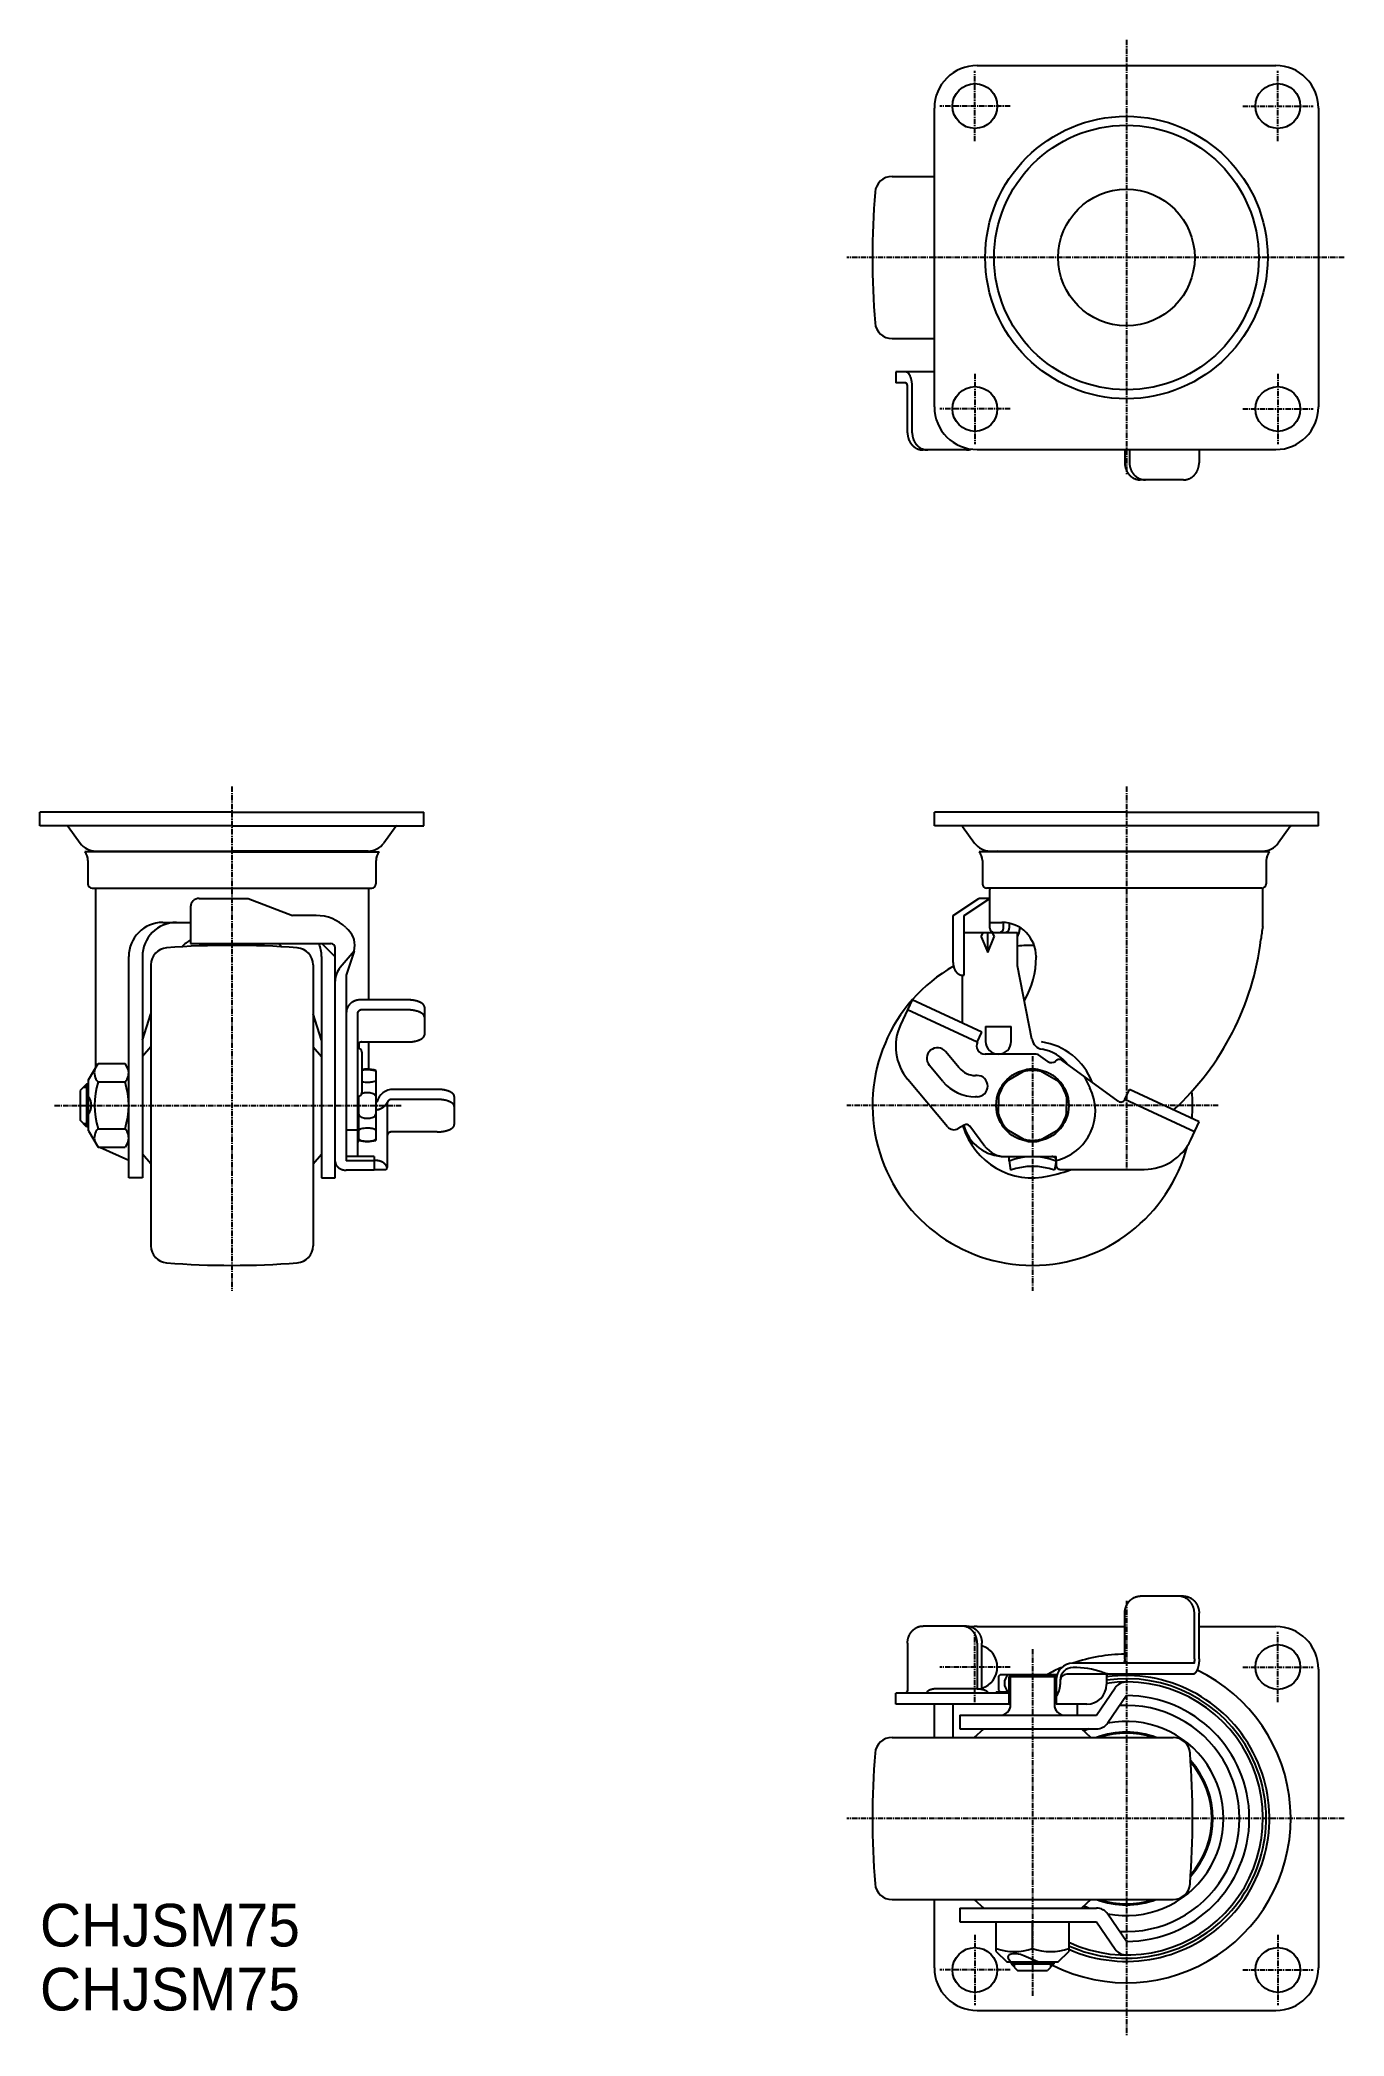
# Model space of a CAD drawing. Extents: x -2312 to -2007, y -802 to -334.
import ezdxf

# ---------------------------------------------------------------- set-up
doc = ezdxf.new("R2010")
doc.units = 0
doc.linetypes.add('CENTER', pattern=[2, 1.25, -0.25, 0.25, -0.25])
doc.layers.get('0').update_dxf_attribs({"linetype": 'CONTINUOUS'})
doc.layers.add('CENTER', color=1, linetype='CENTER')

msp = doc.modelspace()

# ---------------------------------------------------------------- texts
at = {"color": 7, "linetype": 'CONTINUOUS'}
for p in [(-2312.37, -780.53), (-2312.37, -795.53)]:
    msp.add_text('CHJSM75', height=10, dxfattribs=at).set_placement(p)

# ---------------------------------------------------------------- linework, layer by layer
at = {"color": 7, "linetype": 'CONTINUOUS'}
for p, q in [((-2092.77, -339.7), (-2022.77, -339.7)), ((-2102.77, -419.7), (-2102.77, -349.7)), ((-2012.77, -349.7), (-2012.77, -419.7)), ((-2112.69, -365.7), (-2102.77, -365.7)), ((-2112.69, -403.7), (-2102.77, -403.7)), ((-2102.77, -411.5), (-2111.82, -411.5)), ((-2111.82, -411.5), (-2111.82, -414.1)), ((-2109.48, -414.1), (-2111.82, -414.1)), ((-2109.05, -425.8), (-2109.05, -415.1)), ((-2107.96, -425.8), (-2107.96, -415.1)), ((-2095.27, -429.8), (-2105.43, -429.8)), ((-2092.77, -429.7), (-2022.77, -429.7)), ((-2058.15, -429.7), (-2058.15, -432.8)), ((-2057.05, -429.7), (-2057.05, -432.8)), ((-2057.05, -429.7), (-2057.05, -432.8)), ((-2040.74, -429.7), (-2040.74, -432.8)), ((-2044.36, -436.8), (-2054.53, -436.8)), ((-2267.37, -514.7), (-2312.37, -514.7)), ((-2312.37, -517.9), (-2312.37, -514.7)), ((-2267.37, -517.9), (-2312.37, -517.9)), ((-2305.75, -518.07), (-2302.94, -521.94)), ((-2267.37, -514.7), (-2222.37, -514.7)), ((-2267.37, -517.9), (-2222.37, -517.9)), ((-2228.99, -518.07), (-2231.79, -521.94)), ((-2222.37, -517.9), (-2222.37, -514.7)), ((-2057.77, -514.7), (-2102.77, -514.7)), ((-2102.77, -517.9), (-2102.77, -514.7)), ((-2012.77, -517.9), (-2102.77, -517.9)), ((-2096.15, -518.07), (-2093.34, -521.94)), ((-2057.77, -514.7), (-2012.77, -514.7)), ((-2019.39, -518.07), (-2022.19, -521.94)), ((-2012.77, -517.9), (-2012.77, -514.7)), ((-2299.3, -523.8), (-2267.37, -523.8)), ((-2297.45, -523.8), (-2297.71, -524)), ((-2235.44, -523.8), (-2267.37, -523.8)), ((-2237.28, -523.8), (-2237.02, -524)), ((-2089.7, -523.8), (-2025.84, -523.8)), ((-2087.85, -523.8), (-2088.11, -524)), ((-2027.68, -523.8), (-2027.42, -524)), ((-2267.37, -524), (-2301.87, -524)), ((-2301.12, -525.99), (-2301.12, -531.5)), ((-2267.37, -524), (-2232.87, -524)), ((-2233.62, -526), (-2233.62, -531.5)), ((-2024.27, -524), (-2092.27, -524)), ((-2091.52, -525.99), (-2091.52, -531.5)), ((-2025.02, -526), (-2025.02, -531.5)), ((-2300.12, -532.5), (-2234.62, -532.5)), ((-2299.37, -532.54), (-2299.37, -574.66)), ((-2235.37, -532.54), (-2235.37, -558.67)), ((-2026.02, -532.5), (-2090.52, -532.5)), ((-2089.77, -541.89), (-2089.77, -532.84)), ((-2025.77, -541.54), (-2025.77, -532.54)), ((-2025.77, -541.54), (-2025.77, -532.54)), ((-2277.07, -536.89), (-2277.07, -545.5)), ((-2275.07, -534.89), (-2263.57, -534.89)), ((-2263.57, -534.89), (-2253.18, -538.9)), ((-2098.37, -538.89), (-2092.37, -534.89)), ((-2095.77, -538.89), (-2089.77, -534.89)), ((-2089.77, -534.89), (-2092.37, -534.89)), ((-2283.57, -540.54), (-2277.07, -540.54)), ((-2247.64, -538.9), (-2253.18, -538.9)), ((-2240.65, -541.75), (-2240.12, -542.26)), ((-2098.37, -549.89), (-2098.37, -538.89)), ((-2095.77, -552.89), (-2095.77, -538.89)), ((-2089.77, -540.54), (-2086.93, -540.54)), ((-2086.6, -541.89), (-2086.6, -540.55)), ((-2085.24, -540.72), (-2085.24, -541.89)), ((-2082.77, -541.71), (-2082.77, -541.9)), ((-2277.07, -545.5), (-2244.17, -545.5)), ((-2243.17, -548.63), (-2246.3, -545.5)), ((-2243.17, -600.4), (-2243.17, -546.5)), ((-2238.76, -547.25), (-2241.99, -551.08)), ((-2238.76, -547.25), (-2240.57, -552.89)), ((-2095.77, -542.89), (-2083.27, -542.89)), ((-2091.78, -543.94), (-2091.33, -542.89)), ((-2091.78, -543.94), (-2090.27, -547.54)), ((-2090.27, -547.54), (-2090.27, -542.89)), ((-2090.27, -547.54), (-2088.76, -543.94)), ((-2089.2, -542.89), (-2088.76, -543.94)), ((-2083.27, -550.7), (-2083.27, -542.89)), ((-2291.57, -600.4), (-2291.57, -548.54)), ((-2288.37, -548.54), (-2288.37, -600.4)), ((-2286.37, -550.47), (-2286.37, -616.32)), ((-2248.37, -550.47), (-2248.37, -616.32)), ((-2246.37, -548.54), (-2246.37, -600.4)), ((-2079.93, -567.87), (-2083.27, -550.7)), ((-2078.93, -548.54), (-2078.93, -548.68)), ((-2240.57, -552.89), (-2240.57, -596.44)), ((-2096.27, -552.89), (-2096.27, -564.12)), ((-2096.27, -552.89), (-2095.77, -552.89)), ((-2226.27, -558.67), (-2237.27, -558.67)), ((-2226.27, -561.03), (-2236.97, -561.03)), ((-2222.27, -560.36), (-2222.27, -566.86)), ((-2107.96, -558.67), (-2110.69, -564.54)), ((-2092.74, -568.63), (-2109.05, -561.03)), ((-2091.64, -566.28), (-2107.96, -558.67)), ((-2288.37, -568.12), (-2286.37, -561.98)), ((-2246.37, -568.12), (-2248.37, -561.98)), ((-2237.97, -561.93), (-2237.97, -595.4)), ((-2090.77, -564.9), (-2084.77, -564.9)), ((-2090.77, -564.9), (-2090.77, -568.4)), ((-2084.77, -568.4), (-2084.77, -564.9)), ((-2286.37, -569.7), (-2288.37, -571.95)), ((-2248.37, -569.7), (-2246.37, -571.95)), ((-2237.67, -568.82), (-2237.67, -569.95)), ((-2236.97, -568.55), (-2226.27, -568.55)), ((-2235.37, -568.55), (-2235.37, -574.91)), ((-2092.74, -568.63), (-2091.64, -566.28)), ((-2300.95, -577.4), (-2298.75, -573.58)), ((-2298.75, -573.58), (-2292.42, -573.58)), ((-2291.66, -574.9), (-2292.42, -573.58)), ((-2236.97, -570.9), (-2236.97, -580.4)), ((-2233.67, -575.2), (-2233.67, -591.6)), ((-2100.76, -577.83), (-2103.97, -574.01)), ((-2096.93, -574.61), (-2100.14, -570.79)), ((-2078.91, -571.4), (-2090.89, -571.4)), ((-2081.11, -575.01), (-2086.36, -578.04)), ((-2078.42, -575.01), (-2073.17, -578.04)), ((-2076.15, -573.11), (-2078.34, -571.58)), ((-2074.39, -573.08), (-2074.06, -572.84)), ((-2059.67, -582.43), (-2072.87, -572.83)), ((-2301.45, -578.4), (-2302.95, -579.9)), ((-2302.95, -579.9), (-2302.95, -586.9)), ((-2301.45, -578.4), (-2301.45, -588.4)), ((-2300.95, -578.4), (-2301.45, -578.4)), ((-2300.95, -589.4), (-2300.95, -577.4)), ((-2298.75, -577.91), (-2292.4, -577.91)), ((-2219.27, -579.65), (-2229.57, -579.65)), ((-2099.72, -588.4), (-2109.01, -577.33)), ((-2092.77, -576.4), (-2093.1, -576.4)), ((-2067.66, -576.62), (-2066.32, -579.29)), ((-2058.17, -582.05), (-2057.05, -579.65)), ((-2040.74, -587.25), (-2057.05, -579.65)), ((-2237.67, -589.4), (-2237.67, -581.35)), ((-2233.43, -582.62), (-2233.67, -582.62)), ((-2230.97, -582.91), (-2230.97, -598)), ((-2219.27, -582), (-2229.97, -582)), ((-2215.27, -581.34), (-2215.27, -587.92)), ((-2092.77, -581.4), (-2093.1, -581.4)), ((-2087.71, -580.37), (-2087.71, -583.4)), ((-2087.71, -586.43), (-2087.71, -583.4)), ((-2071.83, -580.37), (-2071.83, -583.4)), ((-2071.83, -586.43), (-2071.83, -583.4)), ((-2041.84, -589.61), (-2058.15, -582)), ((-2301.45, -588.4), (-2302.95, -586.9)), ((-2300.95, -588.4), (-2301.45, -588.4)), ((-2300.95, -589.4), (-2298.75, -593.21)), ((-2298.75, -588.88), (-2292.4, -588.88)), ((-2240.57, -589.11), (-2237.97, -589.11)), ((-2237.67, -591.9), (-2237.67, -589.4)), ((-2095.78, -588.03), (-2097.19, -588.84)), ((-2090.93, -593.01), (-2094.49, -588.29)), ((-2081.11, -591.79), (-2086.36, -588.76)), ((-2078.42, -591.79), (-2073.17, -588.76)), ((-2042.71, -591.47), (-2040.74, -587.25)), ((-2298.75, -593.21), (-2292.42, -593.21)), ((-2298.36, -593.21), (-2291.57, -596.25)), ((-2291.66, -591.9), (-2292.42, -593.21)), ((-2237.97, -591.9), (-2237.67, -591.9)), ((-2219.27, -589.61), (-2229.97, -589.61)), ((-2286.37, -597.1), (-2288.37, -594.85)), ((-2248.37, -597.1), (-2246.37, -594.85)), ((-2237.07, -595.4), (-2240.57, -595.4)), ((-2234.07, -595.4), (-2240.57, -595.4)), ((-2234.07, -596.44), (-2240.57, -596.44)), ((-2234.07, -598.6), (-2240.57, -598.6)), ((-2234.07, -595.4), (-2234.07, -598.6)), ((-2233.57, -596.34), (-2234.07, -596.34)), ((-2234.07, -598.4), (-2231.37, -598.4)), ((-2086.27, -595.4), (-2074.27, -595.4)), ((-2085.27, -596.44), (-2085.27, -595.4)), ((-2085.27, -596.44), (-2084.9, -598.6)), ((-2074.27, -596.44), (-2074.64, -598.6)), ((-2074.27, -596.44), (-2074.27, -595.4)), ((-2074.27, -596.06), (-2074.27, -597.33)), ((-2073.27, -598.4), (-2053.58, -598.4)), ((-2288.37, -600.4), (-2291.57, -600.4)), ((-2246.37, -600.4), (-2243.17, -600.4)), ((-2044.36, -698.43), (-2054.53, -698.43)), ((-2095.27, -705.43), (-2105.43, -705.43)), ((-2092.77, -705.53), (-2058.15, -705.53)), ((-2058.15, -713.13), (-2058.15, -702.43)), ((-2041.84, -713.13), (-2041.84, -702.43)), ((-2041.84, -713.13), (-2041.84, -702.43)), ((-2040.74, -713.13), (-2040.74, -702.43)), ((-2040.74, -705.53), (-2022.77, -705.53)), ((-2109.05, -709.43), (-2109.05, -720.13)), ((-2092.74, -709.43), (-2092.74, -720.13)), ((-2091.64, -720.13), (-2091.64, -709.43)), ((-2041.9, -714.13), (-2070.27, -714.13)), ((-2012.77, -715.53), (-2012.77, -785.53)), ((-2092.77, -720.13), (-2102.05, -720.13)), ((-2087.71, -717.2), (-2087.71, -720.46)), ((-2074.05, -716.83), (-2087.38, -716.83)), ((-2085.27, -717.23), (-2074.27, -717.23)), ((-2085.27, -723.73), (-2085.27, -717.23)), ((-2084.9, -723.83), (-2084.9, -717.23)), ((-2074.64, -717.23), (-2074.64, -723.83)), ((-2074.27, -717.23), (-2074.27, -723.73)), ((-2073.27, -718.13), (-2073.27, -719.13)), ((-2042.26, -716.73), (-2071.76, -716.73)), ((-2064.77, -726.33), (-2060.41, -719.93)), ((-2062.45, -717.13), (-2062.45, -719.13)), ((-2111.82, -723.73), (-2111.82, -721.13)), ((-2085.27, -721.13), (-2111.82, -721.13)), ((-2085.27, -723.73), (-2111.82, -723.73)), ((-2102.77, -731.53), (-2102.77, -723.73)), ((-2098.37, -731.53), (-2098.37, -723.73)), ((-2088.27, -720.83), (-2088.27, -721.13)), ((-2088.27, -720.83), (-2085.27, -720.83)), ((-2067.05, -723.73), (-2074.27, -723.73)), ((-2069.27, -726.33), (-2069.27, -723.73)), ((-2057.77, -721.73), (-2062.12, -728.13)), ((-2096.77, -726.33), (-2096.77, -729.53)), ((-2096.77, -726.33), (-2064.77, -726.33)), ((-2096.77, -729.53), (-2064.77, -729.53)), ((-2093.47, -731.53), (-2091.22, -729.53)), ((-2093.47, -731.53), (-2091.22, -729.53)), ((-2066.07, -731.53), (-2068.32, -729.53)), ((-2066.07, -731.53), (-2068.32, -729.53)), ((-2066.07, -731.53), (-2068.32, -729.53)), ((-2112.69, -731.53), (-2046.84, -731.53)), ((-2112.69, -769.53), (-2046.84, -769.53)), ((-2102.77, -785.53), (-2102.77, -769.53)), ((-2096.77, -771.53), (-2096.77, -774.73)), ((-2096.77, -771.53), (-2064.77, -771.53)), ((-2093.47, -769.53), (-2091.22, -771.53)), ((-2093.47, -769.53), (-2091.22, -771.53)), ((-2066.07, -769.53), (-2068.32, -771.53)), ((-2066.07, -769.53), (-2068.32, -771.53)), ((-2066.07, -769.53), (-2068.32, -771.53)), ((-2096.77, -774.73), (-2064.77, -774.73)), ((-2088.27, -781.73), (-2088.27, -774.73)), ((-2079.77, -780.97), (-2079.77, -774.73)), ((-2071.27, -774.73), (-2071.27, -781.73)), ((-2064.77, -774.73), (-2060.41, -781.13)), ((-2057.77, -779.33), (-2062.12, -772.93)), ((-2088.27, -781.73), (-2085.77, -784.13)), ((-2085.77, -784.13), (-2073.77, -784.13)), ((-2085.25, -783.63), (-2085.48, -783.2)), ((-2084.92, -784.13), (-2085.25, -783.63)), ((-2084.77, -784.13), (-2084.77, -784.63)), ((-2084.77, -784.63), (-2083.27, -786.13)), ((-2084.77, -784.63), (-2074.77, -784.63)), ((-2078.5, -784.13), (-2081.78, -782.73)), ((-2074.77, -784.63), (-2076.27, -786.13)), ((-2074.77, -784.13), (-2074.77, -784.63)), ((-2073.77, -784.13), (-2071.27, -781.73)), ((-2083.27, -786.13), (-2076.27, -786.13)), ((-2092.77, -795.53), (-2022.77, -795.53))]:
    msp.add_line(p, q, dxfattribs=at)
at = {"color": 3, "linetype": 'CONTINUOUS'}
for p, q in [((-2302.2, -579.15), (-2300.95, -579.15)), ((-2302.2, -587.65), (-2300.95, -587.65)), ((-2084.02, -785.38), (-2084.02, -784.13)), ((-2075.52, -785.38), (-2075.52, -784.13))]:
    msp.add_line(p, q, dxfattribs=at)
at = {"color": 7, "linetype": 'CONTINUOUS'}
for points in [[(-2236.97, -575.12, -0.028148), (-2236.49, -575.05, -0.025435), (-2235.67, -575.01, -0.025435), (-2234.84, -575.05, -0.034987), (-2234.25, -575.15, -0.0739), (-2233.75, -575.36, -0.264449), (-2233.67, -575.5)], [(-2233.67, -577.55, -0.264449), (-2233.75, -577.69, -0.0739), (-2234.25, -577.9, -0.034987), (-2234.84, -578, -0.025435), (-2235.67, -578.04, -0.025435), (-2236.49, -578, -0.028148), (-2236.97, -577.92, -0.028148)], [(-2236.99, -580.61, -0.054071), (-2236.48, -580.45, -0.050387), (-2235.67, -580.37, -0.050387), (-2234.86, -580.45, -0.064221), (-2234.25, -580.65, -0.103862), (-2233.79, -581.02, -0.176531), (-2233.67, -581.35)], [(-2237.67, -585.45, 0.176531), (-2237.55, -585.78, 0.103862), (-2237.08, -586.15, 0.064221), (-2236.48, -586.35, 0.050387), (-2235.67, -586.43, 0.050387), (-2234.86, -586.35, 0.064221), (-2234.25, -586.15, 0.103862), (-2233.79, -585.78, 0.176531), (-2233.67, -585.45, 0.176531)], [(-2233.67, -589.25, 0.264449), (-2233.75, -589.11, 0.0739), (-2234.25, -588.9, 0.034987), (-2234.84, -588.8, 0.025435), (-2235.67, -588.76, 0.025435), (-2236.49, -588.8, 0.034987), (-2237.08, -588.9, 0.0739), (-2237.59, -589.11, 0.264449), (-2237.67, -589.25, 0.264449)], [(-2237.67, -591.3, 0.264449), (-2237.59, -591.44, 0.0739), (-2237.08, -591.65, 0.034987), (-2236.49, -591.75, 0.025435), (-2235.67, -591.79, 0.025435), (-2234.84, -591.75, 0.034987), (-2234.25, -591.65, 0.0739), (-2233.75, -591.44, 0.264449), (-2233.67, -591.3, 0.264449)]]:
    msp.add_lwpolyline(points, format="xyb", dxfattribs=at)
for points in [[(-2107.96, -415.1, 0), (-2107.96, -415.06, 0), (-2107.96, -415.01, 0), (-2107.96, -414.97, 0), (-2107.96, -414.93, 0), (-2107.96, -414.88, 0), (-2107.96, -414.84, 0), (-2107.96, -414.79, 0), (-2107.96, -414.75, 0), (-2107.97, -414.7, 0), (-2107.97, -414.66, 0), (-2107.97, -414.62, 0), (-2107.97, -414.57, 0), (-2107.98, -414.53, 0), (-2107.98, -414.49, 0), (-2107.98, -414.44, 0), (-2107.99, -414.4, 0), (-2107.99, -414.36, 0), (-2107.99, -414.31, 0), (-2108, -414.27, 0), (-2108, -414.23, 0), (-2108.01, -414.18, 0), (-2108.01, -414.14, 0), (-2108.02, -414.1, 0), (-2108.02, -414.06, 0), (-2108.03, -414.01, 0), (-2108.03, -413.97, 0), (-2108.04, -413.93, 0), (-2108.05, -413.89, 0), (-2108.05, -413.85, 0), (-2108.06, -413.81, 0), (-2108.06, -413.76, 0), (-2108.07, -413.72, 0), (-2108.08, -413.68, 0), (-2108.09, -413.64, 0), (-2108.09, -413.6, 0), (-2108.1, -413.56, 0), (-2108.11, -413.52, 0), (-2108.12, -413.48, 0), (-2108.13, -413.44, 0), (-2108.14, -413.4, 0), (-2108.14, -413.37, 0), (-2108.15, -413.33, 0), (-2108.16, -413.29, 0), (-2108.17, -413.25, 0), (-2108.18, -413.21, 0), (-2108.19, -413.18, 0), (-2108.2, -413.14, 0), (-2108.21, -413.1, 0), (-2108.22, -413.06, 0), (-2108.23, -413.03, 0), (-2108.24, -412.99, 0), (-2108.26, -412.96, 0), (-2108.27, -412.92, 0), (-2108.28, -412.89, 0), (-2108.29, -412.85, 0), (-2108.3, -412.82, 0), (-2108.31, -412.78, 0), (-2108.33, -412.75, 0), (-2108.34, -412.72, 0), (-2108.35, -412.68, 0), (-2108.36, -412.65, 0), (-2108.38, -412.62, 0), (-2108.39, -412.59, 0), (-2108.4, -412.56, 0), (-2108.41, -412.52, 0), (-2108.43, -412.5, 0), (-2108.44, -412.46, 0), (-2108.46, -412.43, 0), (-2108.47, -412.4, 0), (-2108.48, -412.38, 0), (-2108.5, -412.35, 0), (-2108.51, -412.32, 0), (-2108.53, -412.29, 0), (-2108.54, -412.26, 0), (-2108.56, -412.24, 0), (-2108.57, -412.21, 0), (-2108.59, -412.18, 0), (-2108.6, -412.16, 0), (-2108.62, -412.13, 0), (-2108.63, -412.11, 0), (-2108.65, -412.08, 0), (-2108.66, -412.06, 0), (-2108.68, -412.04, 0), (-2108.7, -412.01, 0), (-2108.71, -411.99, 0), (-2108.73, -411.97, 0), (-2108.74, -411.95, 0), (-2108.76, -411.93, 0), (-2108.78, -411.91, 0), (-2108.79, -411.89, 0), (-2108.81, -411.87, 0), (-2108.83, -411.85, 0), (-2108.84, -411.83, 0), (-2108.86, -411.81, 0), (-2108.88, -411.79, 0), (-2108.9, -411.78, 0), (-2108.91, -411.76, 0), (-2108.93, -411.74, 0), (-2108.95, -411.73, 0), (-2108.96, -411.71, 0), (-2108.98, -411.7, 0), (-2109, -411.68, 0), (-2109.02, -411.67, 0), (-2109.04, -411.66, 0), (-2109.05, -411.64, 0), (-2109.07, -411.63, 0), (-2109.09, -411.62, 0), (-2109.11, -411.61, 0), (-2109.13, -411.6, 0), (-2109.14, -411.59, 0), (-2109.16, -411.58, 0), (-2109.18, -411.57, 0), (-2109.2, -411.56, 0), (-2109.22, -411.55, 0), (-2109.24, -411.55, 0), (-2109.25, -411.54, 0), (-2109.27, -411.54, 0), (-2109.29, -411.53, 0), (-2109.31, -411.52, 0), (-2109.33, -411.52, 0), (-2109.35, -411.51, 0), (-2109.37, -411.51, 0), (-2109.38, -411.51, 0), (-2109.4, -411.51, 0), (-2109.42, -411.5, 0), (-2109.44, -411.5, 0), (-2109.46, -411.5, 0), (-2109.48, -411.5, 0)], [(-2109.05, -415.1, 0), (-2109.05, -415.09, 0), (-2109.06, -415.08, 0), (-2109.06, -415.06, 0), (-2109.06, -415.05, 0), (-2109.06, -415.04, 0), (-2109.06, -415.03, 0), (-2109.06, -415.02, 0), (-2109.06, -415, 0), (-2109.06, -414.99, 0), (-2109.06, -414.98, 0), (-2109.06, -414.97, 0), (-2109.06, -414.95, 0), (-2109.06, -414.94, 0), (-2109.06, -414.93, 0), (-2109.06, -414.92, 0), (-2109.06, -414.91, 0), (-2109.06, -414.89, 0), (-2109.07, -414.88, 0), (-2109.07, -414.87, 0), (-2109.07, -414.86, 0), (-2109.07, -414.85, 0), (-2109.07, -414.83, 0), (-2109.07, -414.82, 0), (-2109.07, -414.81, 0), (-2109.07, -414.8, 0), (-2109.08, -414.79, 0), (-2109.08, -414.78, 0), (-2109.08, -414.76, 0), (-2109.08, -414.75, 0), (-2109.08, -414.74, 0), (-2109.09, -414.73, 0), (-2109.09, -414.72, 0), (-2109.09, -414.71, 0), (-2109.09, -414.7, 0), (-2109.09, -414.69, 0), (-2109.1, -414.67, 0), (-2109.1, -414.66, 0), (-2109.1, -414.65, 0), (-2109.1, -414.64, 0), (-2109.1, -414.63, 0), (-2109.11, -414.62, 0), (-2109.11, -414.61, 0), (-2109.11, -414.6, 0), (-2109.12, -414.59, 0), (-2109.12, -414.58, 0), (-2109.12, -414.57, 0), (-2109.12, -414.56, 0), (-2109.13, -414.55, 0), (-2109.13, -414.54, 0), (-2109.13, -414.53, 0), (-2109.14, -414.52, 0), (-2109.14, -414.51, 0), (-2109.14, -414.5, 0), (-2109.14, -414.49, 0), (-2109.15, -414.48, 0), (-2109.15, -414.47, 0), (-2109.15, -414.46, 0), (-2109.16, -414.45, 0), (-2109.16, -414.44, 0), (-2109.16, -414.43, 0), (-2109.17, -414.42, 0), (-2109.17, -414.41, 0), (-2109.18, -414.4, 0), (-2109.18, -414.39, 0), (-2109.18, -414.39, 0), (-2109.19, -414.38, 0), (-2109.19, -414.37, 0), (-2109.19, -414.36, 0), (-2109.2, -414.35, 0), (-2109.2, -414.35, 0), (-2109.21, -414.34, 0), (-2109.21, -414.33, 0), (-2109.21, -414.32, 0), (-2109.22, -414.31, 0), (-2109.22, -414.31, 0), (-2109.23, -414.3, 0), (-2109.23, -414.29, 0), (-2109.23, -414.29, 0), (-2109.24, -414.28, 0), (-2109.24, -414.27, 0), (-2109.25, -414.26, 0), (-2109.25, -414.26, 0), (-2109.26, -414.25, 0), (-2109.26, -414.24, 0), (-2109.26, -414.24, 0), (-2109.27, -414.23, 0), (-2109.27, -414.23, 0), (-2109.28, -414.22, 0), (-2109.28, -414.21, 0), (-2109.29, -414.21, 0), (-2109.29, -414.2, 0), (-2109.3, -414.2, 0), (-2109.3, -414.19, 0), (-2109.31, -414.19, 0), (-2109.31, -414.18, 0), (-2109.32, -414.18, 0), (-2109.32, -414.17, 0), (-2109.33, -414.17, 0), (-2109.33, -414.17, 0), (-2109.34, -414.16, 0), (-2109.34, -414.16, 0), (-2109.34, -414.15, 0), (-2109.35, -414.15, 0), (-2109.35, -414.14, 0), (-2109.36, -414.14, 0), (-2109.36, -414.14, 0), (-2109.37, -414.13, 0), (-2109.37, -414.13, 0), (-2109.38, -414.13, 0), (-2109.38, -414.13, 0), (-2109.39, -414.12, 0), (-2109.4, -414.12, 0), (-2109.4, -414.12, 0), (-2109.41, -414.12, 0), (-2109.41, -414.12, 0), (-2109.42, -414.11, 0), (-2109.42, -414.11, 0), (-2109.43, -414.11, 0), (-2109.43, -414.11, 0), (-2109.44, -414.11, 0), (-2109.44, -414.11, 0), (-2109.45, -414.1, 0), (-2109.45, -414.1, 0), (-2109.46, -414.1, 0), (-2109.46, -414.1, 0), (-2109.47, -414.1, 0), (-2109.47, -414.1, 0), (-2109.48, -414.1, 0)], [(-2109.05, -425.8, 0), (-2109.05, -425.85, 0), (-2109.05, -425.9, 0), (-2109.05, -425.95, 0), (-2109.05, -426, 0), (-2109.05, -426.05, 0), (-2109.05, -426.1, 0), (-2109.04, -426.14, 0), (-2109.04, -426.19, 0), (-2109.03, -426.24, 0), (-2109.03, -426.29, 0), (-2109.02, -426.34, 0), (-2109.02, -426.39, 0), (-2109.01, -426.44, 0), (-2109, -426.49, 0), (-2108.99, -426.53, 0), (-2108.99, -426.58, 0), (-2108.98, -426.63, 0), (-2108.97, -426.68, 0), (-2108.96, -426.73, 0), (-2108.95, -426.77, 0), (-2108.94, -426.82, 0), (-2108.92, -426.87, 0), (-2108.91, -426.92, 0), (-2108.9, -426.96, 0), (-2108.89, -427.01, 0), (-2108.87, -427.06, 0), (-2108.86, -427.1, 0), (-2108.84, -427.15, 0), (-2108.83, -427.2, 0), (-2108.81, -427.24, 0), (-2108.8, -427.29, 0), (-2108.78, -427.33, 0), (-2108.76, -427.38, 0), (-2108.74, -427.42, 0), (-2108.73, -427.47, 0), (-2108.71, -427.51, 0), (-2108.69, -427.56, 0), (-2108.67, -427.6, 0), (-2108.65, -427.64, 0), (-2108.63, -427.69, 0), (-2108.61, -427.73, 0), (-2108.58, -427.77, 0), (-2108.56, -427.82, 0), (-2108.54, -427.86, 0), (-2108.52, -427.9, 0), (-2108.49, -427.94, 0), (-2108.47, -427.98, 0), (-2108.44, -428.02, 0), (-2108.42, -428.06, 0), (-2108.39, -428.11, 0), (-2108.37, -428.14, 0), (-2108.34, -428.19, 0), (-2108.31, -428.22, 0), (-2108.29, -428.26, 0), (-2108.26, -428.3, 0), (-2108.23, -428.34, 0), (-2108.2, -428.38, 0), (-2108.17, -428.42, 0), (-2108.15, -428.45, 0), (-2108.12, -428.49, 0), (-2108.09, -428.52, 0), (-2108.06, -428.56, 0), (-2108.02, -428.6, 0), (-2107.99, -428.63, 0), (-2107.96, -428.67, 0), (-2107.93, -428.7, 0), (-2107.9, -428.73, 0), (-2107.86, -428.77, 0), (-2107.83, -428.8, 0), (-2107.8, -428.83, 0), (-2107.76, -428.86, 0), (-2107.73, -428.89, 0), (-2107.69, -428.93, 0), (-2107.66, -428.95, 0), (-2107.62, -428.99, 0), (-2107.59, -429.01, 0), (-2107.55, -429.04, 0), (-2107.52, -429.07, 0), (-2107.48, -429.1, 0), (-2107.44, -429.13, 0), (-2107.41, -429.15, 0), (-2107.37, -429.18, 0), (-2107.33, -429.21, 0), (-2107.29, -429.23, 0), (-2107.26, -429.26, 0), (-2107.22, -429.28, 0), (-2107.18, -429.31, 0), (-2107.14, -429.33, 0), (-2107.1, -429.35, 0), (-2107.06, -429.38, 0), (-2107.02, -429.4, 0), (-2106.98, -429.42, 0), (-2106.94, -429.44, 0), (-2106.9, -429.46, 0), (-2106.86, -429.48, 0), (-2106.82, -429.5, 0), (-2106.78, -429.52, 0), (-2106.73, -429.53, 0), (-2106.69, -429.55, 0), (-2106.65, -429.57, 0), (-2106.61, -429.58, 0), (-2106.57, -429.6, 0), (-2106.52, -429.61, 0), (-2106.48, -429.63, 0), (-2106.44, -429.64, 0), (-2106.4, -429.66, 0), (-2106.35, -429.67, 0), (-2106.31, -429.68, 0), (-2106.27, -429.69, 0), (-2106.22, -429.7, 0), (-2106.18, -429.71, 0), (-2106.14, -429.73, 0), (-2106.09, -429.74, 0), (-2106.05, -429.74, 0), (-2106.01, -429.75, 0), (-2105.96, -429.76, 0), (-2105.92, -429.77, 0), (-2105.87, -429.77, 0), (-2105.83, -429.78, 0), (-2105.79, -429.78, 0), (-2105.74, -429.79, 0), (-2105.7, -429.79, 0), (-2105.65, -429.8, 0), (-2105.61, -429.8, 0), (-2105.56, -429.8, 0), (-2105.52, -429.8, 0), (-2105.47, -429.8, 0), (-2105.43, -429.8, 0)], [(-2107.96, -425.8, 0), (-2107.96, -425.85, 0), (-2107.96, -425.9, 0), (-2107.95, -425.95, 0), (-2107.95, -426, 0), (-2107.95, -426.05, 0), (-2107.95, -426.1, 0), (-2107.94, -426.14, 0), (-2107.94, -426.19, 0), (-2107.93, -426.24, 0), (-2107.93, -426.29, 0), (-2107.92, -426.34, 0), (-2107.92, -426.39, 0), (-2107.91, -426.44, 0), (-2107.9, -426.49, 0), (-2107.89, -426.53, 0), (-2107.89, -426.58, 0), (-2107.88, -426.63, 0), (-2107.87, -426.68, 0), (-2107.86, -426.73, 0), (-2107.85, -426.77, 0), (-2107.84, -426.82, 0), (-2107.82, -426.87, 0), (-2107.81, -426.92, 0), (-2107.8, -426.96, 0), (-2107.79, -427.01, 0), (-2107.77, -427.06, 0), (-2107.76, -427.1, 0), (-2107.74, -427.15, 0), (-2107.73, -427.2, 0), (-2107.71, -427.24, 0), (-2107.7, -427.29, 0), (-2107.68, -427.33, 0), (-2107.66, -427.38, 0), (-2107.65, -427.42, 0), (-2107.63, -427.47, 0), (-2107.61, -427.51, 0), (-2107.59, -427.56, 0), (-2107.57, -427.6, 0), (-2107.55, -427.64, 0), (-2107.53, -427.69, 0), (-2107.51, -427.73, 0), (-2107.49, -427.77, 0), (-2107.46, -427.82, 0), (-2107.44, -427.86, 0), (-2107.42, -427.9, 0), (-2107.39, -427.94, 0), (-2107.37, -427.98, 0), (-2107.35, -428.02, 0), (-2107.32, -428.06, 0), (-2107.29, -428.11, 0), (-2107.27, -428.14, 0), (-2107.24, -428.19, 0), (-2107.22, -428.22, 0), (-2107.19, -428.26, 0), (-2107.16, -428.3, 0), (-2107.13, -428.34, 0), (-2107.1, -428.38, 0), (-2107.08, -428.42, 0), (-2107.05, -428.45, 0), (-2107.02, -428.49, 0), (-2106.99, -428.52, 0), (-2106.96, -428.56, 0), (-2106.93, -428.6, 0), (-2106.89, -428.63, 0), (-2106.86, -428.67, 0), (-2106.83, -428.7, 0), (-2106.8, -428.73, 0), (-2106.77, -428.77, 0), (-2106.73, -428.8, 0), (-2106.7, -428.83, 0), (-2106.66, -428.86, 0), (-2106.63, -428.89, 0), (-2106.6, -428.93, 0), (-2106.56, -428.95, 0), (-2106.53, -428.99, 0), (-2106.49, -429.01, 0), (-2106.45, -429.04, 0), (-2106.42, -429.07, 0), (-2106.38, -429.1, 0), (-2106.34, -429.13, 0), (-2106.31, -429.15, 0), (-2106.27, -429.18, 0), (-2106.23, -429.21, 0), (-2106.19, -429.23, 0), (-2106.16, -429.26, 0), (-2106.12, -429.28, 0), (-2106.08, -429.31, 0), (-2106.04, -429.33, 0), (-2106, -429.35, 0), (-2105.96, -429.38, 0), (-2105.92, -429.4, 0), (-2105.88, -429.42, 0), (-2105.84, -429.44, 0), (-2105.8, -429.46, 0), (-2105.76, -429.48, 0), (-2105.72, -429.5, 0), (-2105.68, -429.52, 0), (-2105.64, -429.53, 0), (-2105.59, -429.55, 0), (-2105.55, -429.57, 0), (-2105.51, -429.58, 0), (-2105.47, -429.6, 0), (-2105.43, -429.61, 0), (-2105.38, -429.63, 0), (-2105.34, -429.64, 0), (-2105.3, -429.66, 0), (-2105.25, -429.67, 0), (-2105.21, -429.68, 0), (-2105.17, -429.69, 0), (-2105.13, -429.7, 0), (-2105.08, -429.71, 0), (-2105.04, -429.73, 0), (-2104.99, -429.74, 0), (-2104.95, -429.74, 0), (-2104.91, -429.75, 0), (-2104.86, -429.76, 0), (-2104.82, -429.77, 0), (-2104.77, -429.77, 0), (-2104.73, -429.78, 0), (-2104.69, -429.78, 0), (-2104.64, -429.79, 0), (-2104.6, -429.79, 0), (-2104.55, -429.8, 0), (-2104.51, -429.8, 0), (-2104.46, -429.8, 0), (-2104.42, -429.8, 0), (-2104.38, -429.8, 0), (-2104.33, -429.8, 0)], [(-2095.27, -429.8, 0), (-2095.26, -429.8, 0), (-2095.25, -429.8, 0), (-2095.24, -429.8, 0), (-2095.23, -429.8, 0), (-2095.22, -429.8, 0), (-2095.21, -429.8, 0), (-2095.21, -429.8, 0), (-2095.2, -429.8, 0), (-2095.19, -429.8, 0), (-2095.18, -429.8, 0), (-2095.17, -429.8, 0), (-2095.16, -429.8, 0), (-2095.15, -429.8, 0), (-2095.14, -429.8, 0), (-2095.13, -429.8, 0), (-2095.13, -429.8, 0), (-2095.12, -429.8, 0), (-2095.11, -429.8, 0), (-2095.1, -429.8, 0), (-2095.09, -429.8, 0), (-2095.08, -429.8, 0), (-2095.07, -429.8, 0), (-2095.06, -429.8, 0), (-2095.05, -429.8, 0), (-2095.05, -429.8, 0), (-2095.04, -429.79, 0), (-2095.03, -429.79, 0), (-2095.02, -429.79, 0), (-2095.01, -429.79, 0), (-2095, -429.79, 0), (-2094.99, -429.79, 0), (-2094.98, -429.79, 0), (-2094.97, -429.79, 0), (-2094.97, -429.79, 0), (-2094.96, -429.79, 0), (-2094.95, -429.79, 0), (-2094.94, -429.79, 0), (-2094.93, -429.79, 0), (-2094.92, -429.78, 0), (-2094.91, -429.78, 0), (-2094.9, -429.78, 0), (-2094.89, -429.78, 0), (-2094.89, -429.78, 0), (-2094.88, -429.78, 0), (-2094.87, -429.78, 0), (-2094.86, -429.78, 0), (-2094.85, -429.78, 0), (-2094.84, -429.77, 0), (-2094.83, -429.77, 0), (-2094.82, -429.77, 0), (-2094.82, -429.77, 0), (-2094.81, -429.77, 0), (-2094.8, -429.77, 0), (-2094.79, -429.77, 0), (-2094.78, -429.77, 0), (-2094.77, -429.76, 0), (-2094.76, -429.76, 0), (-2094.75, -429.76, 0), (-2094.74, -429.76, 0), (-2094.74, -429.76, 0), (-2094.73, -429.76, 0), (-2094.72, -429.76, 0), (-2094.71, -429.75, 0), (-2094.7, -429.75, 0), (-2094.69, -429.75, 0), (-2094.68, -429.75, 0), (-2094.67, -429.75, 0), (-2094.67, -429.75, 0), (-2094.66, -429.75, 0), (-2094.65, -429.74, 0), (-2094.64, -429.74, 0), (-2094.63, -429.74, 0), (-2094.62, -429.74, 0), (-2094.61, -429.74, 0), (-2094.6, -429.74, 0), (-2094.6, -429.73, 0), (-2094.59, -429.73, 0), (-2094.58, -429.73, 0), (-2094.57, -429.73, 0), (-2094.56, -429.73, 0), (-2094.55, -429.72, 0), (-2094.54, -429.72, 0), (-2094.53, -429.72, 0), (-2094.53, -429.72, 0), (-2094.52, -429.71, 0), (-2094.51, -429.71, 0), (-2094.5, -429.71, 0), (-2094.49, -429.71, 0), (-2094.48, -429.71, 0), (-2094.47, -429.7, 0), (-2094.46, -429.7, 0), (-2094.46, -429.7, 0), (-2094.45, -429.7, 0), (-2094.44, -429.7, 0), (-2094.43, -429.69, 0), (-2094.42, -429.69, 0), (-2094.41, -429.69, 0), (-2094.4, -429.69, 0), (-2094.4, -429.69, 0), (-2094.39, -429.68, 0), (-2094.38, -429.68, 0), (-2094.37, -429.68, 0), (-2094.36, -429.68, 0), (-2094.35, -429.67, 0), (-2094.34, -429.67, 0), (-2094.34, -429.67, 0), (-2094.33, -429.67, 0), (-2094.32, -429.66, 0), (-2094.31, -429.66, 0), (-2094.3, -429.66, 0), (-2094.29, -429.65, 0), (-2094.28, -429.65, 0), (-2094.28, -429.65, 0), (-2094.27, -429.65, 0), (-2094.26, -429.64, 0), (-2094.25, -429.64, 0), (-2094.24, -429.64, 0), (-2094.23, -429.63, 0), (-2094.22, -429.63, 0), (-2094.22, -429.63, 0), (-2094.21, -429.63, 0), (-2094.2, -429.62, 0), (-2094.19, -429.62, 0), (-2094.18, -429.62, 0), (-2094.17, -429.61, 0), (-2094.16, -429.61, 0), (-2094.16, -429.61, 0), (-2094.15, -429.61, 0)], [(-2058.15, -432.8, 0), (-2058.15, -432.85, 0), (-2058.15, -432.9, 0), (-2058.15, -432.95, 0), (-2058.15, -433, 0), (-2058.14, -433.05, 0), (-2058.14, -433.1, 0), (-2058.14, -433.14, 0), (-2058.13, -433.19, 0), (-2058.13, -433.24, 0), (-2058.12, -433.29, 0), (-2058.12, -433.34, 0), (-2058.11, -433.39, 0), (-2058.11, -433.44, 0), (-2058.1, -433.49, 0), (-2058.09, -433.53, 0), (-2058.08, -433.58, 0), (-2058.07, -433.63, 0), (-2058.06, -433.68, 0), (-2058.05, -433.73, 0), (-2058.04, -433.77, 0), (-2058.03, -433.82, 0), (-2058.02, -433.87, 0), (-2058.01, -433.92, 0), (-2058, -433.96, 0), (-2057.98, -434.01, 0), (-2057.97, -434.06, 0), (-2057.95, -434.1, 0), (-2057.94, -434.15, 0), (-2057.92, -434.2, 0), (-2057.91, -434.24, 0), (-2057.89, -434.29, 0), (-2057.88, -434.33, 0), (-2057.86, -434.38, 0), (-2057.84, -434.42, 0), (-2057.82, -434.47, 0), (-2057.8, -434.51, 0), (-2057.78, -434.56, 0), (-2057.76, -434.6, 0), (-2057.74, -434.64, 0), (-2057.72, -434.69, 0), (-2057.7, -434.73, 0), (-2057.68, -434.77, 0), (-2057.66, -434.82, 0), (-2057.64, -434.86, 0), (-2057.61, -434.9, 0), (-2057.59, -434.94, 0), (-2057.56, -434.98, 0), (-2057.54, -435.02, 0), (-2057.52, -435.06, 0), (-2057.49, -435.1, 0), (-2057.46, -435.14, 0), (-2057.44, -435.18, 0), (-2057.41, -435.22, 0), (-2057.38, -435.26, 0), (-2057.36, -435.3, 0), (-2057.33, -435.34, 0), (-2057.3, -435.38, 0), (-2057.27, -435.42, 0), (-2057.24, -435.45, 0), (-2057.21, -435.49, 0), (-2057.18, -435.52, 0), (-2057.15, -435.56, 0), (-2057.12, -435.6, 0), (-2057.09, -435.63, 0), (-2057.06, -435.67, 0), (-2057.03, -435.7, 0), (-2056.99, -435.73, 0), (-2056.96, -435.77, 0), (-2056.93, -435.8, 0), (-2056.89, -435.83, 0), (-2056.86, -435.86, 0), (-2056.83, -435.89, 0), (-2056.79, -435.93, 0), (-2056.76, -435.95, 0), (-2056.72, -435.99, 0), (-2056.69, -436.01, 0), (-2056.65, -436.04, 0), (-2056.61, -436.07, 0), (-2056.58, -436.1, 0), (-2056.54, -436.13, 0), (-2056.5, -436.15, 0), (-2056.47, -436.18, 0), (-2056.43, -436.21, 0), (-2056.39, -436.23, 0), (-2056.35, -436.26, 0), (-2056.31, -436.28, 0), (-2056.27, -436.31, 0), (-2056.24, -436.33, 0), (-2056.2, -436.35, 0), (-2056.16, -436.38, 0), (-2056.12, -436.4, 0), (-2056.08, -436.42, 0), (-2056.04, -436.44, 0), (-2056, -436.46, 0), (-2055.95, -436.48, 0), (-2055.91, -436.5, 0), (-2055.87, -436.52, 0), (-2055.83, -436.53, 0), (-2055.79, -436.55, 0), (-2055.75, -436.57, 0), (-2055.71, -436.58, 0), (-2055.66, -436.6, 0), (-2055.62, -436.62, 0), (-2055.58, -436.63, 0), (-2055.54, -436.64, 0), (-2055.49, -436.66, 0), (-2055.45, -436.67, 0), (-2055.41, -436.68, 0), (-2055.36, -436.69, 0), (-2055.32, -436.7, 0), (-2055.28, -436.71, 0), (-2055.23, -436.73, 0), (-2055.19, -436.74, 0), (-2055.15, -436.74, 0), (-2055.1, -436.75, 0), (-2055.06, -436.76, 0), (-2055.01, -436.77, 0), (-2054.97, -436.77, 0), (-2054.93, -436.78, 0), (-2054.88, -436.78, 0), (-2054.84, -436.79, 0), (-2054.79, -436.79, 0), (-2054.75, -436.8, 0), (-2054.7, -436.8, 0), (-2054.66, -436.8, 0), (-2054.62, -436.8, 0), (-2054.57, -436.8, 0), (-2054.53, -436.8, 0)], [(-2057.05, -432.8, 0), (-2057.05, -432.85, 0), (-2057.05, -432.9, 0), (-2057.05, -432.95, 0), (-2057.05, -433, 0), (-2057.05, -433.05, 0), (-2057.04, -433.1, 0), (-2057.04, -433.14, 0), (-2057.03, -433.19, 0), (-2057.03, -433.24, 0), (-2057.02, -433.29, 0), (-2057.02, -433.34, 0), (-2057.01, -433.39, 0), (-2057, -433.44, 0), (-2057, -433.49, 0), (-2056.99, -433.53, 0), (-2056.98, -433.58, 0), (-2056.97, -433.63, 0), (-2056.96, -433.68, 0), (-2056.95, -433.73, 0), (-2056.94, -433.77, 0), (-2056.93, -433.82, 0), (-2056.92, -433.87, 0), (-2056.9, -433.92, 0), (-2056.89, -433.96, 0), (-2056.88, -434.01, 0), (-2056.86, -434.06, 0), (-2056.85, -434.1, 0), (-2056.83, -434.15, 0), (-2056.82, -434.2, 0), (-2056.8, -434.24, 0), (-2056.78, -434.29, 0), (-2056.77, -434.33, 0), (-2056.75, -434.38, 0), (-2056.73, -434.42, 0), (-2056.71, -434.47, 0), (-2056.69, -434.51, 0), (-2056.67, -434.56, 0), (-2056.65, -434.6, 0), (-2056.63, -434.64, 0), (-2056.61, -434.69, 0), (-2056.59, -434.73, 0), (-2056.56, -434.77, 0), (-2056.54, -434.82, 0), (-2056.52, -434.86, 0), (-2056.49, -434.9, 0), (-2056.47, -434.94, 0), (-2056.44, -434.98, 0), (-2056.42, -435.02, 0), (-2056.39, -435.06, 0), (-2056.37, -435.1, 0), (-2056.34, -435.14, 0), (-2056.31, -435.18, 0), (-2056.28, -435.22, 0), (-2056.26, -435.26, 0), (-2056.23, -435.3, 0), (-2056.2, -435.34, 0), (-2056.17, -435.38, 0), (-2056.14, -435.42, 0), (-2056.11, -435.45, 0), (-2056.08, -435.49, 0), (-2056.05, -435.52, 0), (-2056.01, -435.56, 0), (-2055.98, -435.6, 0), (-2055.95, -435.63, 0), (-2055.92, -435.67, 0), (-2055.88, -435.7, 0), (-2055.85, -435.73, 0), (-2055.82, -435.77, 0), (-2055.78, -435.8, 0), (-2055.75, -435.83, 0), (-2055.71, -435.86, 0), (-2055.68, -435.89, 0), (-2055.64, -435.93, 0), (-2055.6, -435.95, 0), (-2055.57, -435.99, 0), (-2055.53, -436.01, 0), (-2055.49, -436.04, 0), (-2055.46, -436.07, 0), (-2055.42, -436.1, 0), (-2055.38, -436.13, 0), (-2055.34, -436.15, 0), (-2055.3, -436.18, 0), (-2055.26, -436.21, 0), (-2055.22, -436.23, 0), (-2055.18, -436.26, 0), (-2055.14, -436.28, 0), (-2055.1, -436.31, 0), (-2055.06, -436.33, 0), (-2055.02, -436.35, 0), (-2054.98, -436.38, 0), (-2054.94, -436.4, 0), (-2054.9, -436.42, 0), (-2054.86, -436.44, 0), (-2054.81, -436.46, 0), (-2054.77, -436.48, 0), (-2054.73, -436.5, 0), (-2054.69, -436.52, 0), (-2054.64, -436.53, 0), (-2054.6, -436.55, 0), (-2054.56, -436.57, 0), (-2054.51, -436.58, 0), (-2054.47, -436.6, 0), (-2054.43, -436.62, 0), (-2054.38, -436.63, 0), (-2054.34, -436.64, 0), (-2054.29, -436.66, 0), (-2054.25, -436.67, 0), (-2054.2, -436.68, 0), (-2054.16, -436.69, 0), (-2054.11, -436.7, 0), (-2054.07, -436.71, 0), (-2054.02, -436.73, 0), (-2053.98, -436.74, 0), (-2053.93, -436.74, 0), (-2053.89, -436.75, 0), (-2053.84, -436.76, 0), (-2053.8, -436.77, 0), (-2053.75, -436.77, 0), (-2053.7, -436.78, 0), (-2053.66, -436.78, 0), (-2053.61, -436.79, 0), (-2053.57, -436.79, 0), (-2053.52, -436.8, 0), (-2053.47, -436.8, 0), (-2053.43, -436.8, 0), (-2053.38, -436.8, 0), (-2053.33, -436.8, 0), (-2053.29, -436.8, 0)], [(-2044.36, -436.8, 0), (-2044.32, -436.8, 0), (-2044.28, -436.8, 0), (-2044.23, -436.8, 0), (-2044.19, -436.8, 0), (-2044.14, -436.8, 0), (-2044.1, -436.79, 0), (-2044.05, -436.79, 0), (-2044.01, -436.78, 0), (-2043.96, -436.78, 0), (-2043.92, -436.77, 0), (-2043.88, -436.77, 0), (-2043.83, -436.76, 0), (-2043.79, -436.75, 0), (-2043.74, -436.74, 0), (-2043.7, -436.74, 0), (-2043.66, -436.73, 0), (-2043.61, -436.71, 0), (-2043.57, -436.7, 0), (-2043.53, -436.69, 0), (-2043.48, -436.68, 0), (-2043.44, -436.67, 0), (-2043.4, -436.66, 0), (-2043.35, -436.64, 0), (-2043.31, -436.63, 0), (-2043.27, -436.62, 0), (-2043.23, -436.6, 0), (-2043.18, -436.58, 0), (-2043.14, -436.57, 0), (-2043.1, -436.55, 0), (-2043.06, -436.53, 0), (-2043.02, -436.52, 0), (-2042.98, -436.5, 0), (-2042.94, -436.48, 0), (-2042.9, -436.46, 0), (-2042.85, -436.44, 0), (-2042.81, -436.42, 0), (-2042.77, -436.4, 0), (-2042.73, -436.38, 0), (-2042.69, -436.35, 0), (-2042.66, -436.33, 0), (-2042.62, -436.31, 0), (-2042.58, -436.28, 0), (-2042.54, -436.26, 0), (-2042.5, -436.23, 0), (-2042.46, -436.21, 0), (-2042.42, -436.18, 0), (-2042.39, -436.15, 0), (-2042.35, -436.13, 0), (-2042.31, -436.1, 0), (-2042.28, -436.07, 0), (-2042.24, -436.04, 0), (-2042.2, -436.01, 0), (-2042.17, -435.99, 0), (-2042.13, -435.95, 0), (-2042.1, -435.93, 0), (-2042.06, -435.89, 0), (-2042.03, -435.86, 0), (-2042, -435.83, 0), (-2041.96, -435.8, 0), (-2041.93, -435.77, 0), (-2041.9, -435.73, 0), (-2041.86, -435.7, 0), (-2041.83, -435.67, 0), (-2041.8, -435.63, 0), (-2041.77, -435.6, 0), (-2041.74, -435.56, 0), (-2041.71, -435.52, 0), (-2041.68, -435.49, 0), (-2041.65, -435.45, 0), (-2041.62, -435.42, 0), (-2041.59, -435.38, 0), (-2041.56, -435.34, 0), (-2041.53, -435.3, 0), (-2041.51, -435.26, 0), (-2041.48, -435.22, 0), (-2041.45, -435.18, 0), (-2041.43, -435.14, 0), (-2041.4, -435.1, 0), (-2041.37, -435.06, 0), (-2041.35, -435.02, 0), (-2041.33, -434.98, 0), (-2041.3, -434.94, 0), (-2041.28, -434.9, 0), (-2041.25, -434.86, 0), (-2041.23, -434.82, 0), (-2041.21, -434.77, 0), (-2041.19, -434.73, 0), (-2041.17, -434.69, 0), (-2041.15, -434.64, 0), (-2041.13, -434.6, 0), (-2041.11, -434.56, 0), (-2041.09, -434.51, 0), (-2041.07, -434.47, 0), (-2041.05, -434.42, 0), (-2041.03, -434.38, 0), (-2041.02, -434.33, 0), (-2041, -434.29, 0), (-2040.98, -434.24, 0), (-2040.97, -434.2, 0), (-2040.95, -434.15, 0), (-2040.94, -434.1, 0), (-2040.92, -434.06, 0), (-2040.91, -434.01, 0), (-2040.9, -433.96, 0), (-2040.88, -433.92, 0), (-2040.87, -433.87, 0), (-2040.86, -433.82, 0), (-2040.85, -433.77, 0), (-2040.84, -433.73, 0), (-2040.83, -433.68, 0), (-2040.82, -433.63, 0), (-2040.81, -433.58, 0), (-2040.8, -433.53, 0), (-2040.79, -433.49, 0), (-2040.79, -433.44, 0), (-2040.78, -433.39, 0), (-2040.77, -433.34, 0), (-2040.77, -433.29, 0), (-2040.76, -433.24, 0), (-2040.76, -433.19, 0), (-2040.75, -433.14, 0), (-2040.75, -433.1, 0), (-2040.75, -433.05, 0), (-2040.74, -433, 0), (-2040.74, -432.95, 0), (-2040.74, -432.9, 0), (-2040.74, -432.85, 0), (-2040.74, -432.8, 0)], [(-2086.2, -542.89, 0), (-2086.19, -542.89, 0), (-2086.18, -542.89, 0), (-2086.17, -542.89, 0), (-2086.16, -542.89, 0), (-2086.15, -542.88, 0), (-2086.13, -542.88, 0), (-2086.12, -542.88, 0), (-2086.11, -542.88, 0), (-2086.1, -542.88, 0), (-2086.09, -542.88, 0), (-2086.07, -542.88, 0), (-2086.06, -542.88, 0), (-2086.05, -542.87, 0), (-2086.04, -542.87, 0), (-2086.03, -542.87, 0), (-2086.02, -542.87, 0), (-2086, -542.87, 0), (-2085.99, -542.86, 0), (-2085.98, -542.86, 0), (-2085.97, -542.86, 0), (-2085.96, -542.85, 0), (-2085.95, -542.85, 0), (-2085.94, -542.85, 0), (-2085.92, -542.84, 0), (-2085.91, -542.84, 0), (-2085.9, -542.84, 0), (-2085.89, -542.83, 0), (-2085.88, -542.83, 0), (-2085.87, -542.82, 0), (-2085.86, -542.82, 0), (-2085.85, -542.82, 0), (-2085.83, -542.81, 0), (-2085.82, -542.81, 0), (-2085.81, -542.8, 0), (-2085.8, -542.8, 0), (-2085.79, -542.79, 0), (-2085.78, -542.79, 0), (-2085.77, -542.78, 0), (-2085.76, -542.77, 0), (-2085.75, -542.77, 0), (-2085.74, -542.76, 0), (-2085.73, -542.76, 0), (-2085.72, -542.75, 0), (-2085.71, -542.75, 0), (-2085.7, -542.74, 0), (-2085.69, -542.73, 0), (-2085.68, -542.72, 0), (-2085.67, -542.72, 0), (-2085.66, -542.71, 0), (-2085.65, -542.71, 0), (-2085.64, -542.7, 0), (-2085.63, -542.69, 0), (-2085.62, -542.68, 0), (-2085.61, -542.67, 0), (-2085.6, -542.67, 0), (-2085.59, -542.66, 0), (-2085.58, -542.65, 0), (-2085.57, -542.64, 0), (-2085.56, -542.64, 0), (-2085.56, -542.63, 0), (-2085.55, -542.62, 0), (-2085.54, -542.61, 0), (-2085.53, -542.6, 0), (-2085.52, -542.59, 0), (-2085.51, -542.59, 0), (-2085.5, -542.58, 0), (-2085.5, -542.57, 0), (-2085.49, -542.56, 0), (-2085.48, -542.55, 0), (-2085.47, -542.54, 0), (-2085.47, -542.53, 0), (-2085.46, -542.52, 0), (-2085.45, -542.51, 0), (-2085.44, -542.5, 0), (-2085.44, -542.49, 0), (-2085.43, -542.48, 0), (-2085.42, -542.47, 0), (-2085.41, -542.46, 0), (-2085.41, -542.45, 0), (-2085.4, -542.44, 0), (-2085.39, -542.43, 0), (-2085.39, -542.42, 0), (-2085.38, -542.41, 0), (-2085.38, -542.4, 0), (-2085.37, -542.39, 0), (-2085.36, -542.38, 0), (-2085.36, -542.37, 0), (-2085.35, -542.36, 0), (-2085.35, -542.35, 0), (-2085.34, -542.34, 0), (-2085.34, -542.33, 0), (-2085.33, -542.32, 0), (-2085.33, -542.3, 0), (-2085.32, -542.29, 0), (-2085.32, -542.28, 0), (-2085.31, -542.27, 0), (-2085.31, -542.26, 0), (-2085.3, -542.25, 0), (-2085.3, -542.24, 0), (-2085.29, -542.22, 0), (-2085.29, -542.21, 0), (-2085.29, -542.2, 0), (-2085.28, -542.19, 0), (-2085.28, -542.18, 0), (-2085.28, -542.17, 0), (-2085.27, -542.15, 0), (-2085.27, -542.14, 0), (-2085.27, -542.13, 0), (-2085.26, -542.12, 0), (-2085.26, -542.11, 0), (-2085.26, -542.09, 0), (-2085.26, -542.08, 0), (-2085.25, -542.07, 0), (-2085.25, -542.06, 0), (-2085.25, -542.05, 0), (-2085.25, -542.03, 0), (-2085.25, -542.02, 0), (-2085.25, -542.01, 0), (-2085.24, -542, 0), (-2085.24, -541.99, 0), (-2085.24, -541.97, 0), (-2085.24, -541.96, 0), (-2085.24, -541.95, 0), (-2085.24, -541.94, 0), (-2085.24, -541.92, 0), (-2085.24, -541.91, 0), (-2085.24, -541.9, 0), (-2085.24, -541.89, 0)], [(-2098.37, -549.89, 0), (-2098.37, -549.92, 0), (-2098.37, -549.96, 0), (-2098.37, -550, 0), (-2098.36, -550.03, 0), (-2098.36, -550.07, 0), (-2098.36, -550.11, 0), (-2098.36, -550.14, 0), (-2098.36, -550.18, 0), (-2098.35, -550.22, 0), (-2098.35, -550.25, 0), (-2098.35, -550.29, 0), (-2098.34, -550.33, 0), (-2098.34, -550.36, 0), (-2098.34, -550.4, 0), (-2098.33, -550.44, 0), (-2098.33, -550.47, 0), (-2098.32, -550.51, 0), (-2098.32, -550.54, 0), (-2098.31, -550.58, 0), (-2098.3, -550.62, 0), (-2098.3, -550.65, 0), (-2098.29, -550.69, 0), (-2098.28, -550.72, 0), (-2098.28, -550.76, 0), (-2098.27, -550.79, 0), (-2098.26, -550.83, 0), (-2098.25, -550.86, 0), (-2098.24, -550.9, 0), (-2098.23, -550.93, 0), (-2098.23, -550.97, 0), (-2098.22, -551, 0), (-2098.21, -551.03, 0), (-2098.2, -551.07, 0), (-2098.19, -551.1, 0), (-2098.18, -551.14, 0), (-2098.16, -551.17, 0), (-2098.15, -551.2, 0), (-2098.14, -551.24, 0), (-2098.13, -551.27, 0), (-2098.12, -551.3, 0), (-2098.11, -551.33, 0), (-2098.09, -551.37, 0), (-2098.08, -551.4, 0), (-2098.07, -551.43, 0), (-2098.05, -551.46, 0), (-2098.04, -551.49, 0), (-2098.03, -551.52, 0), (-2098.01, -551.55, 0), (-2098, -551.58, 0), (-2097.98, -551.62, 0), (-2097.97, -551.64, 0), (-2097.95, -551.67, 0), (-2097.94, -551.7, 0), (-2097.92, -551.73, 0), (-2097.91, -551.76, 0), (-2097.89, -551.79, 0), (-2097.87, -551.82, 0), (-2097.86, -551.85, 0), (-2097.84, -551.87, 0), (-2097.82, -551.9, 0), (-2097.81, -551.93, 0), (-2097.79, -551.96, 0), (-2097.77, -551.98, 0), (-2097.75, -552.01, 0), (-2097.73, -552.03, 0), (-2097.71, -552.06, 0), (-2097.7, -552.09, 0), (-2097.68, -552.11, 0), (-2097.66, -552.13, 0), (-2097.64, -552.16, 0), (-2097.62, -552.18, 0), (-2097.6, -552.21, 0), (-2097.58, -552.23, 0), (-2097.56, -552.25, 0), (-2097.54, -552.27, 0), (-2097.52, -552.3, 0), (-2097.5, -552.32, 0), (-2097.48, -552.34, 0), (-2097.45, -552.36, 0), (-2097.43, -552.38, 0), (-2097.41, -552.4, 0), (-2097.39, -552.42, 0), (-2097.37, -552.44, 0), (-2097.35, -552.46, 0), (-2097.32, -552.48, 0), (-2097.3, -552.5, 0), (-2097.28, -552.51, 0), (-2097.26, -552.53, 0), (-2097.23, -552.55, 0), (-2097.21, -552.57, 0), (-2097.19, -552.58, 0), (-2097.16, -552.6, 0), (-2097.14, -552.62, 0), (-2097.12, -552.63, 0), (-2097.09, -552.64, 0), (-2097.07, -552.66, 0), (-2097.05, -552.67, 0), (-2097.02, -552.69, 0), (-2097, -552.7, 0), (-2096.97, -552.71, 0), (-2096.95, -552.72, 0), (-2096.93, -552.74, 0), (-2096.9, -552.75, 0), (-2096.88, -552.76, 0), (-2096.85, -552.77, 0), (-2096.83, -552.78, 0), (-2096.8, -552.79, 0), (-2096.78, -552.8, 0), (-2096.75, -552.81, 0), (-2096.73, -552.81, 0), (-2096.7, -552.82, 0), (-2096.68, -552.83, 0), (-2096.65, -552.84, 0), (-2096.63, -552.84, 0), (-2096.6, -552.85, 0), (-2096.57, -552.86, 0), (-2096.55, -552.86, 0), (-2096.52, -552.86, 0), (-2096.5, -552.87, 0), (-2096.47, -552.87, 0), (-2096.45, -552.88, 0), (-2096.42, -552.88, 0), (-2096.4, -552.88, 0), (-2096.37, -552.88, 0), (-2096.34, -552.88, 0), (-2096.32, -552.89, 0), (-2096.29, -552.89, 0), (-2096.27, -552.89, 0)], [(-2237.27, -558.67, 0), (-2237.31, -558.67, 0), (-2237.35, -558.67, 0), (-2237.39, -558.67, 0), (-2237.43, -558.67, 0), (-2237.47, -558.67, 0), (-2237.51, -558.68, 0), (-2237.55, -558.68, 0), (-2237.59, -558.68, 0), (-2237.63, -558.69, 0), (-2237.67, -558.69, 0), (-2237.71, -558.7, 0), (-2237.75, -558.7, 0), (-2237.79, -558.71, 0), (-2237.83, -558.71, 0), (-2237.87, -558.72, 0), (-2237.91, -558.73, 0), (-2237.95, -558.73, 0), (-2237.99, -558.74, 0), (-2238.03, -558.75, 0), (-2238.07, -558.76, 0), (-2238.11, -558.77, 0), (-2238.15, -558.78, 0), (-2238.19, -558.79, 0), (-2238.22, -558.8, 0), (-2238.26, -558.81, 0), (-2238.3, -558.82, 0), (-2238.34, -558.83, 0), (-2238.38, -558.84, 0), (-2238.42, -558.86, 0), (-2238.45, -558.87, 0), (-2238.49, -558.88, 0), (-2238.53, -558.9, 0), (-2238.57, -558.91, 0), (-2238.6, -558.93, 0), (-2238.64, -558.94, 0), (-2238.68, -558.96, 0), (-2238.71, -558.97, 0), (-2238.75, -558.99, 0), (-2238.79, -559, 0), (-2238.82, -559.02, 0), (-2238.86, -559.04, 0), (-2238.89, -559.06, 0), (-2238.93, -559.08, 0), (-2238.96, -559.1, 0), (-2239, -559.11, 0), (-2239.03, -559.13, 0), (-2239.07, -559.15, 0), (-2239.1, -559.17, 0), (-2239.13, -559.19, 0), (-2239.17, -559.22, 0), (-2239.2, -559.24, 0), (-2239.23, -559.26, 0), (-2239.26, -559.28, 0), (-2239.3, -559.3, 0), (-2239.33, -559.33, 0), (-2239.36, -559.35, 0), (-2239.39, -559.37, 0), (-2239.42, -559.39, 0), (-2239.45, -559.42, 0), (-2239.48, -559.44, 0), (-2239.51, -559.47, 0), (-2239.54, -559.49, 0), (-2239.57, -559.52, 0), (-2239.6, -559.54, 0), (-2239.63, -559.57, 0), (-2239.66, -559.6, 0), (-2239.68, -559.62, 0), (-2239.71, -559.65, 0), (-2239.74, -559.68, 0), (-2239.77, -559.71, 0), (-2239.79, -559.73, 0), (-2239.82, -559.76, 0), (-2239.84, -559.79, 0), (-2239.87, -559.82, 0), (-2239.89, -559.85, 0), (-2239.92, -559.88, 0), (-2239.94, -559.91, 0), (-2239.96, -559.94, 0), (-2239.99, -559.97, 0), (-2240.01, -560, 0), (-2240.03, -560.03, 0), (-2240.05, -560.06, 0), (-2240.08, -560.09, 0), (-2240.1, -560.12, 0), (-2240.12, -560.15, 0), (-2240.14, -560.19, 0), (-2240.16, -560.22, 0), (-2240.18, -560.25, 0), (-2240.2, -560.28, 0), (-2240.21, -560.32, 0), (-2240.23, -560.35, 0), (-2240.25, -560.38, 0), (-2240.27, -560.41, 0), (-2240.28, -560.45, 0), (-2240.3, -560.48, 0), (-2240.32, -560.51, 0), (-2240.33, -560.55, 0), (-2240.35, -560.58, 0), (-2240.36, -560.62, 0), (-2240.37, -560.65, 0), (-2240.39, -560.69, 0), (-2240.4, -560.72, 0), (-2240.41, -560.76, 0), (-2240.42, -560.79, 0), (-2240.44, -560.83, 0), (-2240.45, -560.86, 0), (-2240.46, -560.9, 0), (-2240.47, -560.93, 0), (-2240.48, -560.97, 0), (-2240.49, -561, 0), (-2240.49, -561.04, 0), (-2240.5, -561.08, 0), (-2240.51, -561.11, 0), (-2240.52, -561.15, 0), (-2240.52, -561.18, 0), (-2240.53, -561.22, 0), (-2240.54, -561.26, 0), (-2240.54, -561.29, 0), (-2240.55, -561.33, 0), (-2240.55, -561.37, 0), (-2240.55, -561.4, 0), (-2240.56, -561.44, 0), (-2240.56, -561.48, 0), (-2240.56, -561.51, 0), (-2240.56, -561.55, 0), (-2240.57, -561.59, 0), (-2240.57, -561.62, 0), (-2240.57, -561.66, 0)], [(-2236.97, -561.03, 0), (-2236.98, -561.03, 0), (-2236.99, -561.03, 0), (-2237, -561.03, 0), (-2237.02, -561.03, 0), (-2237.03, -561.03, 0), (-2237.04, -561.03, 0), (-2237.05, -561.03, 0), (-2237.06, -561.03, 0), (-2237.08, -561.03, 0), (-2237.09, -561.03, 0), (-2237.1, -561.03, 0), (-2237.11, -561.03, 0), (-2237.13, -561.04, 0), (-2237.14, -561.04, 0), (-2237.15, -561.04, 0), (-2237.16, -561.04, 0), (-2237.17, -561.04, 0), (-2237.19, -561.05, 0), (-2237.2, -561.05, 0), (-2237.21, -561.05, 0), (-2237.22, -561.05, 0), (-2237.23, -561.06, 0), (-2237.25, -561.06, 0), (-2237.26, -561.07, 0), (-2237.27, -561.07, 0), (-2237.28, -561.07, 0), (-2237.29, -561.08, 0), (-2237.3, -561.08, 0), (-2237.31, -561.08, 0), (-2237.33, -561.09, 0), (-2237.34, -561.09, 0), (-2237.35, -561.09, 0), (-2237.36, -561.1, 0), (-2237.37, -561.1, 0), (-2237.38, -561.11, 0), (-2237.39, -561.11, 0), (-2237.41, -561.12, 0), (-2237.42, -561.12, 0), (-2237.43, -561.13, 0), (-2237.44, -561.13, 0), (-2237.45, -561.14, 0), (-2237.46, -561.14, 0), (-2237.47, -561.15, 0), (-2237.48, -561.15, 0), (-2237.49, -561.16, 0), (-2237.5, -561.17, 0), (-2237.51, -561.17, 0), (-2237.52, -561.18, 0), (-2237.53, -561.18, 0), (-2237.54, -561.19, 0), (-2237.55, -561.2, 0), (-2237.56, -561.2, 0), (-2237.57, -561.21, 0), (-2237.58, -561.22, 0), (-2237.59, -561.22, 0), (-2237.6, -561.23, 0), (-2237.61, -561.24, 0), (-2237.62, -561.25, 0), (-2237.63, -561.25, 0), (-2237.64, -561.26, 0), (-2237.65, -561.27, 0), (-2237.66, -561.27, 0), (-2237.66, -561.28, 0), (-2237.67, -561.29, 0), (-2237.68, -561.3, 0), (-2237.69, -561.31, 0), (-2237.7, -561.32, 0), (-2237.71, -561.32, 0), (-2237.72, -561.33, 0), (-2237.72, -561.34, 0), (-2237.73, -561.35, 0), (-2237.74, -561.36, 0), (-2237.75, -561.37, 0), (-2237.75, -561.37, 0), (-2237.76, -561.38, 0), (-2237.77, -561.39, 0), (-2237.78, -561.4, 0), (-2237.78, -561.41, 0), (-2237.79, -561.42, 0), (-2237.8, -561.43, 0), (-2237.8, -561.44, 0), (-2237.81, -561.45, 0), (-2237.82, -561.46, 0), (-2237.82, -561.47, 0), (-2237.83, -561.47, 0), (-2237.84, -561.49, 0), (-2237.84, -561.5, 0), (-2237.85, -561.5, 0), (-2237.85, -561.51, 0), (-2237.86, -561.52, 0), (-2237.87, -561.53, 0), (-2237.87, -561.54, 0), (-2237.88, -561.55, 0), (-2237.88, -561.57, 0), (-2237.89, -561.58, 0), (-2237.89, -561.59, 0), (-2237.9, -561.6, 0), (-2237.9, -561.61, 0), (-2237.9, -561.62, 0), (-2237.91, -561.63, 0), (-2237.91, -561.64, 0), (-2237.92, -561.65, 0), (-2237.92, -561.66, 0), (-2237.92, -561.67, 0), (-2237.93, -561.68, 0), (-2237.93, -561.69, 0), (-2237.93, -561.7, 0), (-2237.94, -561.71, 0), (-2237.94, -561.72, 0), (-2237.94, -561.73, 0), (-2237.94, -561.74, 0), (-2237.95, -561.75, 0), (-2237.95, -561.77, 0), (-2237.95, -561.78, 0), (-2237.95, -561.79, 0), (-2237.96, -561.8, 0), (-2237.96, -561.81, 0), (-2237.96, -561.82, 0), (-2237.96, -561.83, 0), (-2237.96, -561.84, 0), (-2237.96, -561.85, 0), (-2237.96, -561.87, 0), (-2237.96, -561.88, 0), (-2237.97, -561.89, 0), (-2237.97, -561.9, 0), (-2237.97, -561.91, 0), (-2237.97, -561.92, 0), (-2237.97, -561.93, 0)], [(-2222.27, -560.36, 0), (-2222.27, -560.34, 0), (-2222.27, -560.32, 0), (-2222.27, -560.3, 0), (-2222.27, -560.28, 0), (-2222.27, -560.26, 0), (-2222.28, -560.24, 0), (-2222.28, -560.22, 0), (-2222.29, -560.19, 0), (-2222.29, -560.17, 0), (-2222.3, -560.15, 0), (-2222.3, -560.13, 0), (-2222.31, -560.11, 0), (-2222.32, -560.09, 0), (-2222.33, -560.07, 0), (-2222.33, -560.05, 0), (-2222.34, -560.03, 0), (-2222.35, -560.01, 0), (-2222.36, -559.99, 0), (-2222.37, -559.97, 0), (-2222.39, -559.95, 0), (-2222.4, -559.93, 0), (-2222.41, -559.91, 0), (-2222.42, -559.89, 0), (-2222.44, -559.87, 0), (-2222.45, -559.85, 0), (-2222.47, -559.83, 0), (-2222.48, -559.81, 0), (-2222.5, -559.79, 0), (-2222.52, -559.77, 0), (-2222.53, -559.75, 0), (-2222.55, -559.73, 0), (-2222.57, -559.71, 0), (-2222.59, -559.69, 0), (-2222.61, -559.67, 0), (-2222.63, -559.66, 0), (-2222.65, -559.64, 0), (-2222.67, -559.62, 0), (-2222.69, -559.6, 0), (-2222.72, -559.58, 0), (-2222.74, -559.56, 0), (-2222.76, -559.54, 0), (-2222.79, -559.53, 0), (-2222.81, -559.51, 0), (-2222.84, -559.49, 0), (-2222.86, -559.47, 0), (-2222.89, -559.46, 0), (-2222.91, -559.44, 0), (-2222.94, -559.42, 0), (-2222.97, -559.4, 0), (-2223, -559.39, 0), (-2223.02, -559.37, 0), (-2223.05, -559.35, 0), (-2223.08, -559.34, 0), (-2223.11, -559.32, 0), (-2223.14, -559.3, 0), (-2223.17, -559.29, 0), (-2223.21, -559.27, 0), (-2223.24, -559.25, 0), (-2223.27, -559.24, 0), (-2223.3, -559.22, 0), (-2223.34, -559.21, 0), (-2223.37, -559.19, 0), (-2223.4, -559.18, 0), (-2223.44, -559.16, 0), (-2223.47, -559.15, 0), (-2223.51, -559.13, 0), (-2223.54, -559.12, 0), (-2223.58, -559.11, 0), (-2223.62, -559.09, 0), (-2223.65, -559.08, 0), (-2223.69, -559.07, 0), (-2223.73, -559.05, 0), (-2223.77, -559.04, 0), (-2223.81, -559.03, 0), (-2223.84, -559.01, 0), (-2223.88, -559, 0), (-2223.92, -558.99, 0), (-2223.96, -558.98, 0), (-2224, -558.97, 0), (-2224.04, -558.95, 0), (-2224.09, -558.94, 0), (-2224.13, -558.93, 0), (-2224.17, -558.92, 0), (-2224.21, -558.91, 0), (-2224.25, -558.9, 0), (-2224.29, -558.89, 0), (-2224.34, -558.88, 0), (-2224.38, -558.87, 0), (-2224.42, -558.86, 0), (-2224.47, -558.85, 0), (-2224.51, -558.84, 0), (-2224.56, -558.83, 0), (-2224.6, -558.82, 0), (-2224.65, -558.81, 0), (-2224.69, -558.81, 0), (-2224.74, -558.8, 0), (-2224.78, -558.79, 0), (-2224.83, -558.78, 0), (-2224.87, -558.77, 0), (-2224.92, -558.77, 0), (-2224.97, -558.76, 0), (-2225.01, -558.75, 0), (-2225.06, -558.75, 0), (-2225.11, -558.74, 0), (-2225.15, -558.74, 0), (-2225.2, -558.73, 0), (-2225.25, -558.73, 0), (-2225.29, -558.72, 0), (-2225.34, -558.72, 0), (-2225.39, -558.71, 0), (-2225.44, -558.71, 0), (-2225.49, -558.7, 0), (-2225.53, -558.7, 0), (-2225.58, -558.69, 0), (-2225.63, -558.69, 0), (-2225.68, -558.69, 0), (-2225.73, -558.68, 0), (-2225.78, -558.68, 0), (-2225.83, -558.68, 0), (-2225.87, -558.68, 0), (-2225.92, -558.67, 0), (-2225.97, -558.67, 0), (-2226.02, -558.67, 0), (-2226.07, -558.67, 0), (-2226.12, -558.67, 0), (-2226.17, -558.67, 0), (-2226.22, -558.67, 0), (-2226.27, -558.67, 0)], [(-2222.27, -562.72, 0), (-2222.27, -562.7, 0), (-2222.27, -562.67, 0), (-2222.27, -562.65, 0), (-2222.27, -562.63, 0), (-2222.27, -562.61, 0), (-2222.28, -562.59, 0), (-2222.28, -562.57, 0), (-2222.29, -562.55, 0), (-2222.29, -562.53, 0), (-2222.3, -562.51, 0), (-2222.3, -562.49, 0), (-2222.31, -562.47, 0), (-2222.32, -562.45, 0), (-2222.33, -562.43, 0), (-2222.33, -562.41, 0), (-2222.34, -562.39, 0), (-2222.35, -562.37, 0), (-2222.36, -562.35, 0), (-2222.37, -562.33, 0), (-2222.39, -562.3, 0), (-2222.4, -562.28, 0), (-2222.41, -562.26, 0), (-2222.42, -562.24, 0), (-2222.44, -562.23, 0), (-2222.45, -562.21, 0), (-2222.47, -562.19, 0), (-2222.48, -562.17, 0), (-2222.5, -562.15, 0), (-2222.52, -562.13, 0), (-2222.53, -562.11, 0), (-2222.55, -562.09, 0), (-2222.57, -562.07, 0), (-2222.59, -562.05, 0), (-2222.61, -562.03, 0), (-2222.63, -562.01, 0), (-2222.65, -561.99, 0), (-2222.67, -561.98, 0), (-2222.69, -561.96, 0), (-2222.72, -561.94, 0), (-2222.74, -561.92, 0), (-2222.76, -561.9, 0), (-2222.79, -561.88, 0), (-2222.81, -561.87, 0), (-2222.84, -561.85, 0), (-2222.86, -561.83, 0), (-2222.89, -561.81, 0), (-2222.91, -561.79, 0), (-2222.94, -561.78, 0), (-2222.97, -561.76, 0), (-2223, -561.74, 0), (-2223.02, -561.73, 0), (-2223.05, -561.71, 0), (-2223.08, -561.69, 0), (-2223.11, -561.68, 0), (-2223.14, -561.66, 0), (-2223.17, -561.64, 0), (-2223.21, -561.63, 0), (-2223.24, -561.61, 0), (-2223.27, -561.6, 0), (-2223.3, -561.58, 0), (-2223.34, -561.57, 0), (-2223.37, -561.55, 0), (-2223.4, -561.53, 0), (-2223.44, -561.52, 0), (-2223.47, -561.51, 0), (-2223.51, -561.49, 0), (-2223.54, -561.48, 0), (-2223.58, -561.46, 0), (-2223.62, -561.45, 0), (-2223.65, -561.44, 0), (-2223.69, -561.42, 0), (-2223.73, -561.41, 0), (-2223.77, -561.4, 0), (-2223.81, -561.38, 0), (-2223.84, -561.37, 0), (-2223.88, -561.36, 0), (-2223.92, -561.35, 0), (-2223.96, -561.33, 0), (-2224, -561.32, 0), (-2224.04, -561.31, 0), (-2224.09, -561.3, 0), (-2224.13, -561.29, 0), (-2224.17, -561.28, 0), (-2224.21, -561.27, 0), (-2224.25, -561.25, 0), (-2224.29, -561.24, 0), (-2224.34, -561.24, 0), (-2224.38, -561.23, 0), (-2224.42, -561.22, 0), (-2224.47, -561.21, 0), (-2224.51, -561.2, 0), (-2224.56, -561.19, 0), (-2224.6, -561.18, 0), (-2224.65, -561.17, 0), (-2224.69, -561.16, 0), (-2224.74, -561.15, 0), (-2224.78, -561.15, 0), (-2224.83, -561.14, 0), (-2224.87, -561.13, 0), (-2224.92, -561.12, 0), (-2224.97, -561.12, 0), (-2225.01, -561.11, 0), (-2225.06, -561.1, 0), (-2225.11, -561.1, 0), (-2225.15, -561.09, 0), (-2225.2, -561.09, 0), (-2225.25, -561.08, 0), (-2225.29, -561.08, 0), (-2225.34, -561.07, 0), (-2225.39, -561.07, 0), (-2225.44, -561.06, 0), (-2225.49, -561.06, 0), (-2225.53, -561.05, 0), (-2225.58, -561.05, 0), (-2225.63, -561.05, 0), (-2225.68, -561.04, 0), (-2225.73, -561.04, 0), (-2225.78, -561.04, 0), (-2225.83, -561.04, 0), (-2225.87, -561.03, 0), (-2225.92, -561.03, 0), (-2225.97, -561.03, 0), (-2226.02, -561.03, 0), (-2226.07, -561.03, 0), (-2226.12, -561.03, 0), (-2226.17, -561.03, 0), (-2226.22, -561.03, 0), (-2226.27, -561.03, 0)], [(-2236.97, -568.55, 0), (-2236.98, -568.55, 0), (-2236.99, -568.55, 0), (-2237, -568.55, 0), (-2237.02, -568.55, 0), (-2237.03, -568.56, 0), (-2237.04, -568.56, 0), (-2237.05, -568.56, 0), (-2237.06, -568.56, 0), (-2237.08, -568.56, 0), (-2237.09, -568.56, 0), (-2237.1, -568.56, 0), (-2237.11, -568.56, 0), (-2237.13, -568.57, 0), (-2237.14, -568.57, 0), (-2237.15, -568.57, 0), (-2237.16, -568.57, 0), (-2237.17, -568.57, 0), (-2237.19, -568.58, 0), (-2237.2, -568.58, 0), (-2237.21, -568.58, 0), (-2237.22, -568.58, 0), (-2237.23, -568.59, 0), (-2237.25, -568.59, 0), (-2237.26, -568.59, 0), (-2237.27, -568.6, 0), (-2237.28, -568.6, 0), (-2237.29, -568.6, 0), (-2237.3, -568.61, 0), (-2237.31, -568.61, 0), (-2237.33, -568.62, 0), (-2237.34, -568.62, 0), (-2237.35, -568.62, 0), (-2237.36, -568.63, 0), (-2237.37, -568.63, 0), (-2237.38, -568.64, 0), (-2237.39, -568.64, 0), (-2237.41, -568.65, 0), (-2237.42, -568.65, 0), (-2237.43, -568.66, 0), (-2237.44, -568.66, 0), (-2237.45, -568.67, 0), (-2237.46, -568.67, 0), (-2237.47, -568.68, 0), (-2237.48, -568.68, 0), (-2237.49, -568.69, 0), (-2237.5, -568.7, 0), (-2237.51, -568.7, 0), (-2237.52, -568.71, 0), (-2237.53, -568.71, 0), (-2237.54, -568.72, 0), (-2237.55, -568.73, 0), (-2237.56, -568.73, 0), (-2237.57, -568.74, 0), (-2237.58, -568.75, 0), (-2237.59, -568.75, 0), (-2237.6, -568.76, 0), (-2237.61, -568.77, 0), (-2237.62, -568.78, 0), (-2237.63, -568.78, 0), (-2237.64, -568.79, 0), (-2237.65, -568.8, 0), (-2237.66, -568.81, 0), (-2237.66, -568.81, 0), (-2237.67, -568.82, 0), (-2237.68, -568.83, 0), (-2237.69, -568.84, 0), (-2237.7, -568.85, 0), (-2237.71, -568.85, 0), (-2237.72, -568.86, 0), (-2237.72, -568.87, 0), (-2237.73, -568.88, 0), (-2237.74, -568.89, 0), (-2237.75, -568.9, 0), (-2237.75, -568.9, 0), (-2237.76, -568.91, 0), (-2237.77, -568.92, 0), (-2237.78, -568.93, 0), (-2237.78, -568.94, 0), (-2237.79, -568.95, 0), (-2237.8, -568.96, 0), (-2237.8, -568.97, 0), (-2237.81, -568.98, 0), (-2237.82, -568.99, 0), (-2237.82, -569, 0), (-2237.83, -569.01, 0), (-2237.84, -569.02, 0), (-2237.84, -569.03, 0), (-2237.85, -569.04, 0), (-2237.85, -569.05, 0), (-2237.86, -569.06, 0), (-2237.87, -569.07, 0), (-2237.87, -569.08, 0), (-2237.88, -569.09, 0), (-2237.88, -569.1, 0), (-2237.89, -569.11, 0), (-2237.89, -569.12, 0), (-2237.9, -569.13, 0), (-2237.9, -569.14, 0), (-2237.9, -569.15, 0), (-2237.91, -569.16, 0), (-2237.91, -569.17, 0), (-2237.92, -569.18, 0), (-2237.92, -569.19, 0), (-2237.92, -569.2, 0), (-2237.93, -569.21, 0), (-2237.93, -569.22, 0), (-2237.93, -569.23, 0), (-2237.94, -569.25, 0), (-2237.94, -569.26, 0), (-2237.94, -569.27, 0), (-2237.94, -569.28, 0), (-2237.95, -569.29, 0), (-2237.95, -569.3, 0), (-2237.95, -569.31, 0), (-2237.95, -569.32, 0), (-2237.96, -569.33, 0), (-2237.96, -569.34, 0), (-2237.96, -569.36, 0), (-2237.96, -569.37, 0), (-2237.96, -569.38, 0), (-2237.96, -569.39, 0), (-2237.96, -569.4, 0), (-2237.96, -569.41, 0), (-2237.97, -569.42, 0), (-2237.97, -569.43, 0), (-2237.97, -569.44, 0), (-2237.97, -569.46, 0), (-2237.97, -569.47, 0)], [(-2226.27, -568.55, 0), (-2226.22, -568.55, 0), (-2226.17, -568.55, 0), (-2226.12, -568.55, 0), (-2226.07, -568.55, 0), (-2226.02, -568.55, 0), (-2225.97, -568.55, 0), (-2225.92, -568.55, 0), (-2225.87, -568.55, 0), (-2225.83, -568.54, 0), (-2225.78, -568.54, 0), (-2225.73, -568.54, 0), (-2225.68, -568.54, 0), (-2225.63, -568.53, 0), (-2225.58, -568.53, 0), (-2225.53, -568.53, 0), (-2225.49, -568.52, 0), (-2225.44, -568.52, 0), (-2225.39, -568.51, 0), (-2225.34, -568.51, 0), (-2225.29, -568.5, 0), (-2225.25, -568.5, 0), (-2225.2, -568.49, 0), (-2225.15, -568.49, 0), (-2225.11, -568.48, 0), (-2225.06, -568.48, 0), (-2225.01, -568.47, 0), (-2224.97, -568.46, 0), (-2224.92, -568.46, 0), (-2224.87, -568.45, 0), (-2224.83, -568.44, 0), (-2224.78, -568.43, 0), (-2224.74, -568.43, 0), (-2224.69, -568.42, 0), (-2224.65, -568.41, 0), (-2224.6, -568.4, 0), (-2224.56, -568.39, 0), (-2224.51, -568.38, 0), (-2224.47, -568.37, 0), (-2224.42, -568.36, 0), (-2224.38, -568.36, 0), (-2224.34, -568.35, 0), (-2224.29, -568.34, 0), (-2224.25, -568.32, 0), (-2224.21, -568.31, 0), (-2224.17, -568.3, 0), (-2224.13, -568.29, 0), (-2224.09, -568.28, 0), (-2224.04, -568.27, 0), (-2224, -568.26, 0), (-2223.96, -568.25, 0), (-2223.92, -568.23, 0), (-2223.88, -568.22, 0), (-2223.84, -568.21, 0), (-2223.81, -568.2, 0), (-2223.77, -568.18, 0), (-2223.73, -568.17, 0), (-2223.69, -568.16, 0), (-2223.65, -568.14, 0), (-2223.62, -568.13, 0), (-2223.58, -568.12, 0), (-2223.54, -568.1, 0), (-2223.51, -568.09, 0), (-2223.47, -568.07, 0), (-2223.44, -568.06, 0), (-2223.4, -568.04, 0), (-2223.37, -568.03, 0), (-2223.34, -568.01, 0), (-2223.3, -568, 0), (-2223.27, -567.98, 0), (-2223.24, -567.97, 0), (-2223.21, -567.95, 0), (-2223.17, -567.94, 0), (-2223.14, -567.92, 0), (-2223.11, -567.9, 0), (-2223.08, -567.89, 0), (-2223.05, -567.87, 0), (-2223.02, -567.85, 0), (-2223, -567.84, 0), (-2222.97, -567.82, 0), (-2222.94, -567.8, 0), (-2222.91, -567.79, 0), (-2222.89, -567.77, 0), (-2222.86, -567.75, 0), (-2222.84, -567.73, 0), (-2222.81, -567.72, 0), (-2222.79, -567.7, 0), (-2222.76, -567.68, 0), (-2222.74, -567.66, 0), (-2222.72, -567.64, 0), (-2222.69, -567.62, 0), (-2222.67, -567.61, 0), (-2222.65, -567.59, 0), (-2222.63, -567.57, 0), (-2222.61, -567.55, 0), (-2222.59, -567.53, 0), (-2222.57, -567.51, 0), (-2222.55, -567.49, 0), (-2222.53, -567.47, 0), (-2222.52, -567.45, 0), (-2222.5, -567.43, 0), (-2222.48, -567.41, 0), (-2222.47, -567.39, 0), (-2222.45, -567.37, 0), (-2222.44, -567.36, 0), (-2222.42, -567.34, 0), (-2222.41, -567.32, 0), (-2222.4, -567.29, 0), (-2222.39, -567.27, 0), (-2222.37, -567.25, 0), (-2222.36, -567.23, 0), (-2222.35, -567.21, 0), (-2222.34, -567.19, 0), (-2222.33, -567.17, 0), (-2222.33, -567.15, 0), (-2222.32, -567.13, 0), (-2222.31, -567.11, 0), (-2222.3, -567.09, 0), (-2222.3, -567.07, 0), (-2222.29, -567.05, 0), (-2222.29, -567.03, 0), (-2222.28, -567.01, 0), (-2222.28, -566.99, 0), (-2222.27, -566.97, 0), (-2222.27, -566.95, 0), (-2222.27, -566.93, 0), (-2222.27, -566.9, 0), (-2222.27, -566.88, 0), (-2222.27, -566.86, 0)], [(-2215.27, -581.34, 0), (-2215.27, -581.32, 0), (-2215.27, -581.3, 0), (-2215.27, -581.28, 0), (-2215.27, -581.25, 0), (-2215.27, -581.23, 0), (-2215.28, -581.21, 0), (-2215.28, -581.19, 0), (-2215.29, -581.17, 0), (-2215.29, -581.15, 0), (-2215.3, -581.13, 0), (-2215.3, -581.11, 0), (-2215.31, -581.09, 0), (-2215.32, -581.07, 0), (-2215.33, -581.05, 0), (-2215.33, -581.03, 0), (-2215.34, -581.01, 0), (-2215.35, -580.99, 0), (-2215.36, -580.97, 0), (-2215.37, -580.95, 0), (-2215.39, -580.93, 0), (-2215.4, -580.91, 0), (-2215.41, -580.89, 0), (-2215.42, -580.87, 0), (-2215.44, -580.85, 0), (-2215.45, -580.83, 0), (-2215.47, -580.81, 0), (-2215.48, -580.79, 0), (-2215.5, -580.77, 0), (-2215.52, -580.75, 0), (-2215.53, -580.73, 0), (-2215.55, -580.71, 0), (-2215.57, -580.69, 0), (-2215.59, -580.67, 0), (-2215.61, -580.65, 0), (-2215.63, -580.63, 0), (-2215.65, -580.62, 0), (-2215.67, -580.6, 0), (-2215.69, -580.58, 0), (-2215.72, -580.56, 0), (-2215.74, -580.54, 0), (-2215.76, -580.52, 0), (-2215.79, -580.5, 0), (-2215.81, -580.49, 0), (-2215.84, -580.47, 0), (-2215.86, -580.45, 0), (-2215.89, -580.43, 0), (-2215.91, -580.42, 0), (-2215.94, -580.4, 0), (-2215.97, -580.38, 0), (-2216, -580.36, 0), (-2216.02, -580.35, 0), (-2216.05, -580.33, 0), (-2216.08, -580.31, 0), (-2216.11, -580.3, 0), (-2216.14, -580.28, 0), (-2216.17, -580.26, 0), (-2216.21, -580.25, 0), (-2216.24, -580.23, 0), (-2216.27, -580.22, 0), (-2216.3, -580.2, 0), (-2216.34, -580.19, 0), (-2216.37, -580.17, 0), (-2216.4, -580.16, 0), (-2216.44, -580.14, 0), (-2216.47, -580.13, 0), (-2216.51, -580.11, 0), (-2216.54, -580.1, 0), (-2216.58, -580.09, 0), (-2216.62, -580.07, 0), (-2216.65, -580.06, 0), (-2216.69, -580.04, 0), (-2216.73, -580.03, 0), (-2216.77, -580.02, 0), (-2216.81, -580, 0), (-2216.84, -579.99, 0), (-2216.88, -579.98, 0), (-2216.92, -579.97, 0), (-2216.96, -579.96, 0), (-2217, -579.94, 0), (-2217.04, -579.93, 0), (-2217.09, -579.92, 0), (-2217.13, -579.91, 0), (-2217.17, -579.9, 0), (-2217.21, -579.89, 0), (-2217.25, -579.88, 0), (-2217.29, -579.87, 0), (-2217.34, -579.86, 0), (-2217.38, -579.85, 0), (-2217.42, -579.84, 0), (-2217.47, -579.83, 0), (-2217.51, -579.82, 0), (-2217.56, -579.81, 0), (-2217.6, -579.8, 0), (-2217.65, -579.79, 0), (-2217.69, -579.78, 0), (-2217.74, -579.78, 0), (-2217.78, -579.77, 0), (-2217.83, -579.76, 0), (-2217.87, -579.75, 0), (-2217.92, -579.75, 0), (-2217.97, -579.74, 0), (-2218.01, -579.73, 0), (-2218.06, -579.73, 0), (-2218.11, -579.72, 0), (-2218.15, -579.71, 0), (-2218.2, -579.71, 0), (-2218.25, -579.7, 0), (-2218.29, -579.7, 0), (-2218.34, -579.69, 0), (-2218.39, -579.69, 0), (-2218.44, -579.68, 0), (-2218.49, -579.68, 0), (-2218.53, -579.68, 0), (-2218.58, -579.67, 0), (-2218.63, -579.67, 0), (-2218.68, -579.67, 0), (-2218.73, -579.66, 0), (-2218.78, -579.66, 0), (-2218.83, -579.66, 0), (-2218.87, -579.65, 0), (-2218.92, -579.65, 0), (-2218.97, -579.65, 0), (-2219.02, -579.65, 0), (-2219.07, -579.65, 0), (-2219.12, -579.65, 0), (-2219.17, -579.65, 0), (-2219.22, -579.65, 0), (-2219.27, -579.65, 0)], [(-2233.67, -584.46, 0), (-2233.64, -584.46, 0), (-2233.61, -584.46, 0), (-2233.59, -584.45, 0), (-2233.56, -584.45, 0), (-2233.54, -584.45, 0), (-2233.51, -584.45, 0), (-2233.48, -584.44, 0), (-2233.46, -584.44, 0), (-2233.43, -584.44, 0), (-2233.4, -584.43, 0), (-2233.38, -584.43, 0), (-2233.35, -584.42, 0), (-2233.33, -584.42, 0), (-2233.3, -584.41, 0), (-2233.27, -584.41, 0), (-2233.25, -584.4, 0), (-2233.22, -584.4, 0), (-2233.19, -584.39, 0), (-2233.17, -584.39, 0), (-2233.14, -584.38, 0), (-2233.12, -584.38, 0), (-2233.09, -584.37, 0), (-2233.06, -584.36, 0), (-2233.04, -584.36, 0), (-2233.01, -584.35, 0), (-2232.98, -584.34, 0), (-2232.96, -584.33, 0), (-2232.93, -584.33, 0), (-2232.91, -584.32, 0), (-2232.88, -584.31, 0), (-2232.86, -584.3, 0), (-2232.83, -584.29, 0), (-2232.8, -584.28, 0), (-2232.78, -584.27, 0), (-2232.75, -584.27, 0), (-2232.73, -584.26, 0), (-2232.7, -584.25, 0), (-2232.68, -584.24, 0), (-2232.65, -584.23, 0), (-2232.63, -584.22, 0), (-2232.6, -584.21, 0), (-2232.58, -584.2, 0), (-2232.55, -584.18, 0), (-2232.53, -584.17, 0), (-2232.5, -584.16, 0), (-2232.48, -584.15, 0), (-2232.45, -584.14, 0), (-2232.43, -584.13, 0), (-2232.4, -584.11, 0), (-2232.38, -584.1, 0), (-2232.35, -584.09, 0), (-2232.33, -584.08, 0), (-2232.31, -584.06, 0), (-2232.28, -584.05, 0), (-2232.26, -584.04, 0), (-2232.23, -584.02, 0), (-2232.21, -584.01, 0), (-2232.19, -584, 0), (-2232.16, -583.98, 0), (-2232.14, -583.97, 0), (-2232.12, -583.95, 0), (-2232.09, -583.94, 0), (-2232.07, -583.92, 0), (-2232.05, -583.91, 0), (-2232.02, -583.89, 0), (-2232, -583.88, 0), (-2231.98, -583.86, 0), (-2231.96, -583.85, 0), (-2231.93, -583.83, 0), (-2231.91, -583.82, 0), (-2231.89, -583.8, 0), (-2231.87, -583.78, 0), (-2231.85, -583.77, 0), (-2231.83, -583.75, 0), (-2231.8, -583.73, 0), (-2231.78, -583.72, 0), (-2231.76, -583.7, 0), (-2231.74, -583.68, 0), (-2231.72, -583.66, 0), (-2231.7, -583.64, 0), (-2231.68, -583.63, 0), (-2231.66, -583.61, 0), (-2231.64, -583.59, 0), (-2231.62, -583.57, 0), (-2231.6, -583.55, 0), (-2231.58, -583.53, 0), (-2231.56, -583.52, 0), (-2231.54, -583.5, 0), (-2231.52, -583.48, 0), (-2231.5, -583.46, 0), (-2231.48, -583.44, 0), (-2231.46, -583.42, 0), (-2231.45, -583.4, 0), (-2231.43, -583.38, 0), (-2231.41, -583.36, 0), (-2231.39, -583.34, 0), (-2231.37, -583.32, 0), (-2231.36, -583.3, 0), (-2231.34, -583.28, 0), (-2231.32, -583.26, 0), (-2231.3, -583.24, 0), (-2231.29, -583.22, 0), (-2231.27, -583.2, 0), (-2231.25, -583.18, 0), (-2231.24, -583.16, 0), (-2231.22, -583.13, 0), (-2231.21, -583.11, 0), (-2231.19, -583.09, 0), (-2231.18, -583.07, 0), (-2231.16, -583.05, 0), (-2231.14, -583.03, 0), (-2231.13, -583, 0), (-2231.12, -582.98, 0), (-2231.1, -582.96, 0), (-2231.09, -582.94, 0), (-2231.07, -582.92, 0), (-2231.06, -582.89, 0), (-2231.05, -582.87, 0), (-2231.03, -582.85, 0), (-2231.02, -582.83, 0), (-2231.01, -582.8, 0), (-2230.99, -582.78, 0), (-2230.98, -582.76, 0), (-2230.97, -582.74, 0), (-2230.96, -582.71, 0), (-2230.95, -582.69, 0), (-2230.93, -582.67, 0), (-2230.92, -582.64, 0)], [(-2229.97, -582, 0), (-2229.98, -582, 0), (-2229.99, -582, 0), (-2230, -582, 0), (-2230.02, -582, 0), (-2230.03, -582, 0), (-2230.04, -582.01, 0), (-2230.05, -582.01, 0), (-2230.06, -582.01, 0), (-2230.08, -582.01, 0), (-2230.09, -582.01, 0), (-2230.1, -582.01, 0), (-2230.11, -582.01, 0), (-2230.13, -582.01, 0), (-2230.14, -582.02, 0), (-2230.15, -582.02, 0), (-2230.16, -582.02, 0), (-2230.17, -582.02, 0), (-2230.19, -582.03, 0), (-2230.2, -582.03, 0), (-2230.21, -582.03, 0), (-2230.22, -582.03, 0), (-2230.23, -582.04, 0), (-2230.25, -582.04, 0), (-2230.26, -582.04, 0), (-2230.27, -582.05, 0), (-2230.28, -582.05, 0), (-2230.29, -582.05, 0), (-2230.3, -582.06, 0), (-2230.31, -582.06, 0), (-2230.33, -582.06, 0), (-2230.34, -582.07, 0), (-2230.35, -582.07, 0), (-2230.36, -582.08, 0), (-2230.37, -582.08, 0), (-2230.38, -582.09, 0), (-2230.39, -582.09, 0), (-2230.41, -582.1, 0), (-2230.42, -582.1, 0), (-2230.43, -582.11, 0), (-2230.44, -582.11, 0), (-2230.45, -582.12, 0), (-2230.46, -582.12, 0), (-2230.47, -582.13, 0), (-2230.48, -582.13, 0), (-2230.49, -582.14, 0), (-2230.5, -582.14, 0), (-2230.51, -582.15, 0), (-2230.52, -582.16, 0), (-2230.53, -582.16, 0), (-2230.54, -582.17, 0), (-2230.55, -582.18, 0), (-2230.56, -582.18, 0), (-2230.57, -582.19, 0), (-2230.58, -582.2, 0), (-2230.59, -582.2, 0), (-2230.6, -582.21, 0), (-2230.61, -582.22, 0), (-2230.62, -582.22, 0), (-2230.63, -582.23, 0), (-2230.64, -582.24, 0), (-2230.65, -582.25, 0), (-2230.66, -582.25, 0), (-2230.66, -582.26, 0), (-2230.67, -582.27, 0), (-2230.68, -582.28, 0), (-2230.69, -582.28, 0), (-2230.7, -582.29, 0), (-2230.71, -582.3, 0), (-2230.72, -582.31, 0), (-2230.72, -582.32, 0), (-2230.73, -582.33, 0), (-2230.74, -582.34, 0), (-2230.75, -582.34, 0), (-2230.75, -582.35, 0), (-2230.76, -582.36, 0), (-2230.77, -582.37, 0), (-2230.78, -582.38, 0), (-2230.78, -582.39, 0), (-2230.79, -582.4, 0), (-2230.8, -582.41, 0), (-2230.8, -582.42, 0), (-2230.81, -582.42, 0), (-2230.82, -582.43, 0), (-2230.82, -582.44, 0), (-2230.83, -582.45, 0), (-2230.84, -582.46, 0), (-2230.84, -582.47, 0), (-2230.85, -582.48, 0), (-2230.85, -582.49, 0), (-2230.86, -582.5, 0), (-2230.87, -582.51, 0), (-2230.87, -582.52, 0), (-2230.88, -582.53, 0), (-2230.88, -582.54, 0), (-2230.89, -582.55, 0), (-2230.89, -582.56, 0), (-2230.9, -582.57, 0), (-2230.9, -582.58, 0), (-2230.9, -582.59, 0), (-2230.91, -582.61, 0), (-2230.91, -582.62, 0), (-2230.92, -582.63, 0), (-2230.92, -582.64, 0), (-2230.92, -582.65, 0), (-2230.93, -582.66, 0), (-2230.93, -582.67, 0), (-2230.93, -582.68, 0), (-2230.94, -582.69, 0), (-2230.94, -582.7, 0), (-2230.94, -582.71, 0), (-2230.94, -582.72, 0), (-2230.95, -582.73, 0), (-2230.95, -582.74, 0), (-2230.95, -582.75, 0), (-2230.95, -582.77, 0), (-2230.96, -582.78, 0), (-2230.96, -582.79, 0), (-2230.96, -582.8, 0), (-2230.96, -582.81, 0), (-2230.96, -582.82, 0), (-2230.96, -582.83, 0), (-2230.96, -582.84, 0), (-2230.96, -582.85, 0), (-2230.97, -582.87, 0), (-2230.97, -582.88, 0), (-2230.97, -582.89, 0), (-2230.97, -582.9, 0), (-2230.97, -582.91, 0)], [(-2215.27, -583.69, 0), (-2215.27, -583.67, 0), (-2215.27, -583.65, 0), (-2215.27, -583.63, 0), (-2215.27, -583.61, 0), (-2215.27, -583.59, 0), (-2215.28, -583.57, 0), (-2215.28, -583.55, 0), (-2215.29, -583.53, 0), (-2215.29, -583.51, 0), (-2215.3, -583.49, 0), (-2215.3, -583.47, 0), (-2215.31, -583.45, 0), (-2215.32, -583.43, 0), (-2215.33, -583.4, 0), (-2215.33, -583.38, 0), (-2215.34, -583.36, 0), (-2215.35, -583.34, 0), (-2215.36, -583.32, 0), (-2215.37, -583.3, 0), (-2215.39, -583.28, 0), (-2215.4, -583.26, 0), (-2215.41, -583.24, 0), (-2215.42, -583.22, 0), (-2215.44, -583.2, 0), (-2215.45, -583.18, 0), (-2215.47, -583.16, 0), (-2215.48, -583.14, 0), (-2215.5, -583.12, 0), (-2215.52, -583.11, 0), (-2215.53, -583.09, 0), (-2215.55, -583.07, 0), (-2215.57, -583.05, 0), (-2215.59, -583.03, 0), (-2215.61, -583.01, 0), (-2215.63, -582.99, 0), (-2215.65, -582.97, 0), (-2215.67, -582.95, 0), (-2215.69, -582.93, 0), (-2215.72, -582.92, 0), (-2215.74, -582.9, 0), (-2215.76, -582.88, 0), (-2215.79, -582.86, 0), (-2215.81, -582.84, 0), (-2215.84, -582.83, 0), (-2215.86, -582.81, 0), (-2215.89, -582.79, 0), (-2215.91, -582.77, 0), (-2215.94, -582.75, 0), (-2215.97, -582.74, 0), (-2216, -582.72, 0), (-2216.02, -582.7, 0), (-2216.05, -582.69, 0), (-2216.08, -582.67, 0), (-2216.11, -582.65, 0), (-2216.14, -582.64, 0), (-2216.17, -582.62, 0), (-2216.21, -582.61, 0), (-2216.24, -582.59, 0), (-2216.27, -582.57, 0), (-2216.3, -582.56, 0), (-2216.34, -582.54, 0), (-2216.37, -582.53, 0), (-2216.4, -582.51, 0), (-2216.44, -582.5, 0), (-2216.47, -582.48, 0), (-2216.51, -582.47, 0), (-2216.54, -582.46, 0), (-2216.58, -582.44, 0), (-2216.62, -582.43, 0), (-2216.65, -582.41, 0), (-2216.69, -582.4, 0), (-2216.73, -582.39, 0), (-2216.77, -582.37, 0), (-2216.81, -582.36, 0), (-2216.84, -582.35, 0), (-2216.88, -582.34, 0), (-2216.92, -582.32, 0), (-2216.96, -582.31, 0), (-2217, -582.3, 0), (-2217.04, -582.29, 0), (-2217.09, -582.28, 0), (-2217.13, -582.27, 0), (-2217.17, -582.25, 0), (-2217.21, -582.24, 0), (-2217.25, -582.23, 0), (-2217.29, -582.22, 0), (-2217.34, -582.21, 0), (-2217.38, -582.2, 0), (-2217.42, -582.19, 0), (-2217.47, -582.18, 0), (-2217.51, -582.17, 0), (-2217.56, -582.17, 0), (-2217.6, -582.16, 0), (-2217.65, -582.15, 0), (-2217.69, -582.14, 0), (-2217.74, -582.13, 0), (-2217.78, -582.12, 0), (-2217.83, -582.12, 0), (-2217.87, -582.11, 0), (-2217.92, -582.1, 0), (-2217.97, -582.1, 0), (-2218.01, -582.09, 0), (-2218.06, -582.08, 0), (-2218.11, -582.08, 0), (-2218.15, -582.07, 0), (-2218.2, -582.07, 0), (-2218.25, -582.06, 0), (-2218.29, -582.05, 0), (-2218.34, -582.05, 0), (-2218.39, -582.04, 0), (-2218.44, -582.04, 0), (-2218.49, -582.04, 0), (-2218.53, -582.03, 0), (-2218.58, -582.03, 0), (-2218.63, -582.02, 0), (-2218.68, -582.02, 0), (-2218.73, -582.02, 0), (-2218.78, -582.02, 0), (-2218.83, -582.01, 0), (-2218.87, -582.01, 0), (-2218.92, -582.01, 0), (-2218.97, -582.01, 0), (-2219.02, -582.01, 0), (-2219.07, -582.01, 0), (-2219.12, -582, 0), (-2219.17, -582, 0), (-2219.22, -582, 0), (-2219.27, -582, 0)], [(-2219.27, -589.61, 0), (-2219.22, -589.61, 0), (-2219.17, -589.61, 0), (-2219.12, -589.61, 0), (-2219.07, -589.61, 0), (-2219.02, -589.61, 0), (-2218.97, -589.61, 0), (-2218.92, -589.61, 0), (-2218.87, -589.6, 0), (-2218.83, -589.6, 0), (-2218.78, -589.6, 0), (-2218.73, -589.6, 0), (-2218.68, -589.59, 0), (-2218.63, -589.59, 0), (-2218.58, -589.59, 0), (-2218.53, -589.58, 0), (-2218.49, -589.58, 0), (-2218.44, -589.57, 0), (-2218.39, -589.57, 0), (-2218.34, -589.57, 0), (-2218.29, -589.56, 0), (-2218.25, -589.55, 0), (-2218.2, -589.55, 0), (-2218.15, -589.54, 0), (-2218.11, -589.54, 0), (-2218.06, -589.53, 0), (-2218.01, -589.53, 0), (-2217.97, -589.52, 0), (-2217.92, -589.51, 0), (-2217.87, -589.5, 0), (-2217.83, -589.5, 0), (-2217.78, -589.49, 0), (-2217.74, -589.48, 0), (-2217.69, -589.47, 0), (-2217.65, -589.47, 0), (-2217.6, -589.46, 0), (-2217.56, -589.45, 0), (-2217.51, -589.44, 0), (-2217.47, -589.43, 0), (-2217.42, -589.42, 0), (-2217.38, -589.41, 0), (-2217.34, -589.4, 0), (-2217.29, -589.39, 0), (-2217.25, -589.38, 0), (-2217.21, -589.37, 0), (-2217.17, -589.36, 0), (-2217.13, -589.35, 0), (-2217.09, -589.34, 0), (-2217.04, -589.33, 0), (-2217, -589.31, 0), (-2216.96, -589.3, 0), (-2216.92, -589.29, 0), (-2216.88, -589.28, 0), (-2216.84, -589.27, 0), (-2216.81, -589.25, 0), (-2216.77, -589.24, 0), (-2216.73, -589.23, 0), (-2216.69, -589.21, 0), (-2216.65, -589.2, 0), (-2216.62, -589.19, 0), (-2216.58, -589.17, 0), (-2216.54, -589.16, 0), (-2216.51, -589.14, 0), (-2216.47, -589.13, 0), (-2216.44, -589.12, 0), (-2216.4, -589.1, 0), (-2216.37, -589.09, 0), (-2216.34, -589.07, 0), (-2216.3, -589.06, 0), (-2216.27, -589.04, 0), (-2216.24, -589.02, 0), (-2216.21, -589.01, 0), (-2216.17, -588.99, 0), (-2216.14, -588.98, 0), (-2216.11, -588.96, 0), (-2216.08, -588.94, 0), (-2216.05, -588.93, 0), (-2216.02, -588.91, 0), (-2216, -588.89, 0), (-2215.97, -588.88, 0), (-2215.94, -588.86, 0), (-2215.91, -588.84, 0), (-2215.89, -588.83, 0), (-2215.86, -588.81, 0), (-2215.84, -588.79, 0), (-2215.81, -588.77, 0), (-2215.79, -588.75, 0), (-2215.76, -588.74, 0), (-2215.74, -588.72, 0), (-2215.72, -588.7, 0), (-2215.69, -588.68, 0), (-2215.67, -588.66, 0), (-2215.65, -588.64, 0), (-2215.63, -588.62, 0), (-2215.61, -588.61, 0), (-2215.59, -588.59, 0), (-2215.57, -588.57, 0), (-2215.55, -588.55, 0), (-2215.53, -588.53, 0), (-2215.52, -588.51, 0), (-2215.5, -588.49, 0), (-2215.48, -588.47, 0), (-2215.47, -588.45, 0), (-2215.45, -588.43, 0), (-2215.44, -588.41, 0), (-2215.42, -588.39, 0), (-2215.41, -588.37, 0), (-2215.4, -588.35, 0), (-2215.39, -588.33, 0), (-2215.37, -588.31, 0), (-2215.36, -588.29, 0), (-2215.35, -588.27, 0), (-2215.34, -588.25, 0), (-2215.33, -588.23, 0), (-2215.33, -588.21, 0), (-2215.32, -588.19, 0), (-2215.31, -588.17, 0), (-2215.3, -588.15, 0), (-2215.3, -588.13, 0), (-2215.29, -588.11, 0), (-2215.29, -588.09, 0), (-2215.28, -588.07, 0), (-2215.28, -588.04, 0), (-2215.27, -588.02, 0), (-2215.27, -588, 0), (-2215.27, -587.98, 0), (-2215.27, -587.96, 0), (-2215.27, -587.94, 0), (-2215.27, -587.92, 0)], [(-2229.97, -589.61, 0), (-2229.98, -589.61, 0), (-2229.99, -589.61, 0), (-2230, -589.61, 0), (-2230.02, -589.61, 0), (-2230.03, -589.61, 0), (-2230.04, -589.61, 0), (-2230.05, -589.61, 0), (-2230.06, -589.62, 0), (-2230.08, -589.62, 0), (-2230.09, -589.62, 0), (-2230.1, -589.62, 0), (-2230.11, -589.62, 0), (-2230.13, -589.62, 0), (-2230.14, -589.62, 0), (-2230.15, -589.63, 0), (-2230.16, -589.63, 0), (-2230.17, -589.63, 0), (-2230.19, -589.63, 0), (-2230.2, -589.64, 0), (-2230.21, -589.64, 0), (-2230.22, -589.64, 0), (-2230.23, -589.64, 0), (-2230.25, -589.65, 0), (-2230.26, -589.65, 0), (-2230.27, -589.65, 0), (-2230.28, -589.66, 0), (-2230.29, -589.66, 0), (-2230.3, -589.66, 0), (-2230.31, -589.67, 0), (-2230.33, -589.67, 0), (-2230.34, -589.68, 0), (-2230.35, -589.68, 0), (-2230.36, -589.68, 0), (-2230.37, -589.69, 0), (-2230.38, -589.69, 0), (-2230.39, -589.7, 0), (-2230.41, -589.7, 0), (-2230.42, -589.71, 0), (-2230.43, -589.71, 0), (-2230.44, -589.72, 0), (-2230.45, -589.72, 0), (-2230.46, -589.73, 0), (-2230.47, -589.74, 0), (-2230.48, -589.74, 0), (-2230.49, -589.75, 0), (-2230.5, -589.75, 0), (-2230.51, -589.76, 0), (-2230.52, -589.76, 0), (-2230.53, -589.77, 0), (-2230.54, -589.78, 0), (-2230.55, -589.78, 0), (-2230.56, -589.79, 0), (-2230.57, -589.8, 0), (-2230.58, -589.8, 0), (-2230.59, -589.81, 0), (-2230.6, -589.82, 0), (-2230.61, -589.83, 0), (-2230.62, -589.83, 0), (-2230.63, -589.84, 0), (-2230.64, -589.85, 0), (-2230.65, -589.86, 0), (-2230.66, -589.86, 0), (-2230.66, -589.87, 0), (-2230.67, -589.88, 0), (-2230.68, -589.89, 0), (-2230.69, -589.89, 0), (-2230.7, -589.9, 0), (-2230.71, -589.91, 0), (-2230.72, -589.92, 0), (-2230.72, -589.93, 0), (-2230.73, -589.94, 0), (-2230.74, -589.94, 0), (-2230.75, -589.95, 0), (-2230.75, -589.96, 0), (-2230.76, -589.97, 0), (-2230.77, -589.98, 0), (-2230.78, -589.99, 0), (-2230.78, -590, 0), (-2230.79, -590.01, 0), (-2230.8, -590.02, 0), (-2230.8, -590.03, 0), (-2230.81, -590.03, 0), (-2230.82, -590.04, 0), (-2230.82, -590.05, 0), (-2230.83, -590.06, 0), (-2230.84, -590.07, 0), (-2230.84, -590.08, 0), (-2230.85, -590.09, 0), (-2230.85, -590.1, 0), (-2230.86, -590.11, 0), (-2230.87, -590.12, 0), (-2230.87, -590.13, 0), (-2230.88, -590.14, 0), (-2230.88, -590.15, 0), (-2230.89, -590.16, 0), (-2230.89, -590.17, 0), (-2230.9, -590.18, 0), (-2230.9, -590.2, 0), (-2230.9, -590.21, 0), (-2230.91, -590.22, 0), (-2230.91, -590.23, 0), (-2230.92, -590.24, 0), (-2230.92, -590.25, 0), (-2230.92, -590.26, 0), (-2230.93, -590.27, 0), (-2230.93, -590.28, 0), (-2230.93, -590.29, 0), (-2230.94, -590.3, 0), (-2230.94, -590.31, 0), (-2230.94, -590.32, 0), (-2230.94, -590.33, 0), (-2230.95, -590.35, 0), (-2230.95, -590.36, 0), (-2230.95, -590.37, 0), (-2230.95, -590.38, 0), (-2230.96, -590.39, 0), (-2230.96, -590.4, 0), (-2230.96, -590.41, 0), (-2230.96, -590.42, 0), (-2230.96, -590.43, 0), (-2230.96, -590.45, 0), (-2230.96, -590.46, 0), (-2230.96, -590.47, 0), (-2230.97, -590.48, 0), (-2230.97, -590.49, 0), (-2230.97, -590.5, 0), (-2230.97, -590.51, 0), (-2230.97, -590.52, 0)], [(-2243.17, -596.56, 0), (-2243.17, -596.58, 0), (-2243.17, -596.61, 0), (-2243.16, -596.63, 0), (-2243.16, -596.66, 0), (-2243.16, -596.68, 0), (-2243.16, -596.71, 0), (-2243.16, -596.73, 0), (-2243.15, -596.76, 0), (-2243.15, -596.78, 0), (-2243.15, -596.81, 0), (-2243.14, -596.83, 0), (-2243.14, -596.86, 0), (-2243.13, -596.88, 0), (-2243.13, -596.91, 0), (-2243.12, -596.93, 0), (-2243.12, -596.96, 0), (-2243.11, -596.98, 0), (-2243.1, -597.01, 0), (-2243.1, -597.03, 0), (-2243.09, -597.05, 0), (-2243.08, -597.08, 0), (-2243.07, -597.1, 0), (-2243.06, -597.13, 0), (-2243.05, -597.15, 0), (-2243.05, -597.18, 0), (-2243.04, -597.2, 0), (-2243.03, -597.22, 0), (-2243.01, -597.25, 0), (-2243, -597.27, 0), (-2242.99, -597.29, 0), (-2242.98, -597.32, 0), (-2242.97, -597.34, 0), (-2242.96, -597.36, 0), (-2242.94, -597.39, 0), (-2242.93, -597.41, 0), (-2242.92, -597.43, 0), (-2242.9, -597.46, 0), (-2242.89, -597.48, 0), (-2242.87, -597.5, 0), (-2242.86, -597.52, 0), (-2242.84, -597.54, 0), (-2242.83, -597.57, 0), (-2242.81, -597.59, 0), (-2242.8, -597.61, 0), (-2242.78, -597.63, 0), (-2242.76, -597.65, 0), (-2242.75, -597.67, 0), (-2242.73, -597.7, 0), (-2242.71, -597.72, 0), (-2242.69, -597.74, 0), (-2242.67, -597.76, 0), (-2242.65, -597.78, 0), (-2242.64, -597.8, 0), (-2242.62, -597.82, 0), (-2242.6, -597.84, 0), (-2242.58, -597.86, 0), (-2242.56, -597.87, 0), (-2242.54, -597.89, 0), (-2242.51, -597.91, 0), (-2242.49, -597.93, 0), (-2242.47, -597.95, 0), (-2242.45, -597.97, 0), (-2242.43, -597.99, 0), (-2242.4, -598, 0), (-2242.38, -598.02, 0), (-2242.36, -598.04, 0), (-2242.34, -598.06, 0), (-2242.31, -598.07, 0), (-2242.29, -598.09, 0), (-2242.26, -598.11, 0), (-2242.24, -598.12, 0), (-2242.22, -598.14, 0), (-2242.19, -598.16, 0), (-2242.17, -598.17, 0), (-2242.14, -598.19, 0), (-2242.12, -598.2, 0), (-2242.09, -598.22, 0), (-2242.06, -598.23, 0), (-2242.04, -598.25, 0), (-2242.01, -598.26, 0), (-2241.98, -598.27, 0), (-2241.96, -598.29, 0), (-2241.93, -598.3, 0), (-2241.9, -598.31, 0), (-2241.88, -598.33, 0), (-2241.85, -598.34, 0), (-2241.82, -598.35, 0), (-2241.79, -598.36, 0), (-2241.76, -598.37, 0), (-2241.74, -598.39, 0), (-2241.71, -598.4, 0), (-2241.68, -598.41, 0), (-2241.65, -598.42, 0), (-2241.62, -598.43, 0), (-2241.59, -598.44, 0), (-2241.56, -598.45, 0), (-2241.53, -598.46, 0), (-2241.5, -598.47, 0), (-2241.47, -598.48, 0), (-2241.44, -598.49, 0), (-2241.41, -598.49, 0), (-2241.38, -598.5, 0), (-2241.35, -598.51, 0), (-2241.32, -598.52, 0), (-2241.29, -598.52, 0), (-2241.26, -598.53, 0), (-2241.23, -598.54, 0), (-2241.2, -598.54, 0), (-2241.17, -598.55, 0), (-2241.14, -598.55, 0), (-2241.11, -598.56, 0), (-2241.07, -598.57, 0), (-2241.04, -598.57, 0), (-2241.01, -598.57, 0), (-2240.98, -598.58, 0), (-2240.95, -598.58, 0), (-2240.92, -598.59, 0), (-2240.88, -598.59, 0), (-2240.85, -598.59, 0), (-2240.82, -598.59, 0), (-2240.79, -598.6, 0), (-2240.76, -598.6, 0), (-2240.73, -598.6, 0), (-2240.69, -598.6, 0), (-2240.66, -598.6, 0), (-2240.63, -598.6, 0), (-2240.6, -598.6, 0), (-2240.57, -598.6, 0)], [(-2230.99, -598.13, 0), (-2230.99, -598.11, 0), (-2231, -598.09, 0), (-2231, -598.06, 0), (-2231.01, -598.04, 0), (-2231.01, -598.02, 0), (-2231.02, -597.99, 0), (-2231.02, -597.97, 0), (-2231.03, -597.95, 0), (-2231.04, -597.93, 0), (-2231.04, -597.9, 0), (-2231.05, -597.88, 0), (-2231.06, -597.86, 0), (-2231.07, -597.84, 0), (-2231.07, -597.81, 0), (-2231.08, -597.79, 0), (-2231.09, -597.77, 0), (-2231.1, -597.75, 0), (-2231.11, -597.73, 0), (-2231.12, -597.7, 0), (-2231.13, -597.68, 0), (-2231.14, -597.66, 0), (-2231.15, -597.64, 0), (-2231.16, -597.62, 0), (-2231.17, -597.6, 0), (-2231.18, -597.58, 0), (-2231.2, -597.55, 0), (-2231.21, -597.53, 0), (-2231.22, -597.51, 0), (-2231.23, -597.49, 0), (-2231.25, -597.47, 0), (-2231.26, -597.45, 0), (-2231.27, -597.43, 0), (-2231.29, -597.41, 0), (-2231.3, -597.39, 0), (-2231.32, -597.37, 0), (-2231.33, -597.35, 0), (-2231.35, -597.33, 0), (-2231.36, -597.31, 0), (-2231.38, -597.29, 0), (-2231.39, -597.27, 0), (-2231.41, -597.25, 0), (-2231.43, -597.23, 0), (-2231.44, -597.21, 0), (-2231.46, -597.19, 0), (-2231.48, -597.17, 0), (-2231.49, -597.16, 0), (-2231.51, -597.14, 0), (-2231.53, -597.12, 0), (-2231.55, -597.1, 0), (-2231.57, -597.08, 0), (-2231.59, -597.07, 0), (-2231.6, -597.05, 0), (-2231.62, -597.03, 0), (-2231.64, -597.01, 0), (-2231.66, -597, 0), (-2231.68, -596.98, 0), (-2231.7, -596.96, 0), (-2231.72, -596.95, 0), (-2231.74, -596.93, 0), (-2231.77, -596.91, 0), (-2231.79, -596.9, 0), (-2231.81, -596.88, 0), (-2231.83, -596.87, 0), (-2231.85, -596.85, 0), (-2231.87, -596.84, 0), (-2231.9, -596.82, 0), (-2231.92, -596.81, 0), (-2231.94, -596.79, 0), (-2231.96, -596.78, 0), (-2231.99, -596.76, 0), (-2232.01, -596.75, 0), (-2232.03, -596.74, 0), (-2232.06, -596.72, 0), (-2232.08, -596.71, 0), (-2232.11, -596.7, 0), (-2232.13, -596.68, 0), (-2232.16, -596.67, 0), (-2232.18, -596.66, 0), (-2232.2, -596.65, 0), (-2232.23, -596.63, 0), (-2232.25, -596.62, 0), (-2232.28, -596.61, 0), (-2232.31, -596.6, 0), (-2232.33, -596.59, 0), (-2232.36, -596.58, 0), (-2232.38, -596.57, 0), (-2232.41, -596.56, 0), (-2232.44, -596.55, 0), (-2232.46, -596.54, 0), (-2232.49, -596.53, 0), (-2232.52, -596.52, 0), (-2232.54, -596.51, 0), (-2232.57, -596.5, 0), (-2232.6, -596.49, 0), (-2232.62, -596.48, 0), (-2232.65, -596.47, 0), (-2232.68, -596.47, 0), (-2232.71, -596.46, 0), (-2232.73, -596.45, 0), (-2232.76, -596.44, 0), (-2232.79, -596.43, 0), (-2232.82, -596.43, 0), (-2232.84, -596.42, 0), (-2232.87, -596.41, 0), (-2232.9, -596.41, 0), (-2232.93, -596.4, 0), (-2232.96, -596.4, 0), (-2232.99, -596.39, 0), (-2233.01, -596.39, 0), (-2233.04, -596.38, 0), (-2233.07, -596.38, 0), (-2233.1, -596.37, 0), (-2233.13, -596.37, 0), (-2233.16, -596.37, 0), (-2233.19, -596.36, 0), (-2233.22, -596.36, 0), (-2233.25, -596.36, 0), (-2233.27, -596.35, 0), (-2233.3, -596.35, 0), (-2233.33, -596.35, 0), (-2233.36, -596.35, 0), (-2233.39, -596.35, 0), (-2233.42, -596.34, 0), (-2233.45, -596.34, 0), (-2233.48, -596.34, 0), (-2233.51, -596.34, 0), (-2233.54, -596.34, 0), (-2233.57, -596.34, 0)], [(-2074.27, -596.07, 0), (-2074.27, -596.06, 0), (-2074.27, -596.05, 0), (-2074.27, -596.05, 0), (-2074.27, -596.04, 0), (-2074.27, -596.03, 0), (-2074.27, -596.03, 0), (-2074.27, -596.02, 0), (-2074.27, -596.01, 0), (-2074.27, -596.01, 0), (-2074.27, -596, 0), (-2074.27, -596, 0), (-2074.27, -595.99, 0), (-2074.27, -595.99, 0), (-2074.27, -595.98, 0), (-2074.28, -595.97, 0), (-2074.28, -595.97, 0), (-2074.28, -595.96, 0), (-2074.28, -595.95, 0), (-2074.28, -595.95, 0), (-2074.28, -595.94, 0), (-2074.28, -595.94, 0), (-2074.29, -595.93, 0), (-2074.29, -595.92, 0), (-2074.29, -595.92, 0), (-2074.29, -595.91, 0), (-2074.29, -595.9, 0), (-2074.3, -595.9, 0), (-2074.3, -595.89, 0), (-2074.3, -595.89, 0), (-2074.3, -595.88, 0), (-2074.31, -595.88, 0), (-2074.31, -595.87, 0), (-2074.31, -595.86, 0), (-2074.32, -595.86, 0), (-2074.32, -595.85, 0), (-2074.32, -595.85, 0), (-2074.33, -595.84, 0), (-2074.33, -595.84, 0), (-2074.33, -595.83, 0), (-2074.34, -595.82, 0), (-2074.34, -595.82, 0), (-2074.34, -595.81, 0), (-2074.35, -595.81, 0), (-2074.35, -595.8, 0), (-2074.35, -595.79, 0), (-2074.36, -595.79, 0), (-2074.36, -595.78, 0), (-2074.37, -595.78, 0), (-2074.37, -595.77, 0), (-2074.37, -595.77, 0), (-2074.38, -595.76, 0), (-2074.38, -595.76, 0), (-2074.39, -595.75, 0), (-2074.39, -595.75, 0), (-2074.4, -595.74, 0), (-2074.4, -595.73, 0), (-2074.41, -595.73, 0), (-2074.41, -595.72, 0), (-2074.42, -595.72, 0), (-2074.42, -595.71, 0), (-2074.43, -595.71, 0), (-2074.43, -595.7, 0), (-2074.44, -595.7, 0), (-2074.44, -595.69, 0), (-2074.45, -595.69, 0), (-2074.45, -595.68, 0), (-2074.46, -595.68, 0), (-2074.47, -595.67, 0), (-2074.47, -595.67, 0), (-2074.48, -595.66, 0), (-2074.48, -595.66, 0), (-2074.49, -595.65, 0), (-2074.5, -595.65, 0), (-2074.5, -595.64, 0), (-2074.51, -595.64, 0), (-2074.51, -595.63, 0), (-2074.52, -595.63, 0), (-2074.53, -595.63, 0), (-2074.53, -595.62, 0), (-2074.54, -595.62, 0), (-2074.55, -595.61, 0), (-2074.55, -595.61, 0), (-2074.56, -595.6, 0), (-2074.57, -595.6, 0), (-2074.57, -595.6, 0), (-2074.58, -595.59, 0), (-2074.59, -595.59, 0), (-2074.6, -595.58, 0), (-2074.6, -595.58, 0), (-2074.61, -595.58, 0), (-2074.62, -595.57, 0), (-2074.62, -595.57, 0), (-2074.63, -595.56, 0), (-2074.64, -595.56, 0), (-2074.65, -595.56, 0), (-2074.65, -595.55, 0), (-2074.66, -595.55, 0), (-2074.67, -595.54, 0), (-2074.68, -595.54, 0), (-2074.68, -595.54, 0), (-2074.69, -595.53, 0), (-2074.7, -595.53, 0), (-2074.71, -595.53, 0), (-2074.72, -595.52, 0), (-2074.72, -595.52, 0), (-2074.73, -595.52, 0), (-2074.74, -595.51, 0), (-2074.75, -595.51, 0), (-2074.76, -595.51, 0), (-2074.76, -595.51, 0), (-2074.77, -595.5, 0), (-2074.78, -595.5, 0), (-2074.79, -595.5, 0), (-2074.8, -595.5, 0), (-2074.81, -595.49, 0), (-2074.81, -595.49, 0), (-2074.82, -595.49, 0), (-2074.83, -595.48, 0), (-2074.84, -595.48, 0), (-2074.85, -595.48, 0), (-2074.86, -595.48, 0), (-2074.87, -595.48, 0), (-2074.87, -595.47, 0), (-2074.88, -595.47, 0), (-2074.89, -595.47, 0), (-2074.9, -595.47, 0), (-2074.91, -595.46, 0), (-2074.92, -595.46, 0)], [(-2074.27, -597.33, 0), (-2074.27, -597.33, 0), (-2074.27, -597.34, 0), (-2074.27, -597.35, 0), (-2074.27, -597.35, 0), (-2074.27, -597.36, 0), (-2074.27, -597.37, 0), (-2074.27, -597.37, 0), (-2074.27, -597.38, 0), (-2074.27, -597.39, 0), (-2074.26, -597.39, 0), (-2074.26, -597.4, 0), (-2074.26, -597.41, 0), (-2074.26, -597.41, 0), (-2074.26, -597.42, 0), (-2074.26, -597.43, 0), (-2074.26, -597.43, 0), (-2074.26, -597.44, 0), (-2074.26, -597.45, 0), (-2074.26, -597.45, 0), (-2074.26, -597.46, 0), (-2074.26, -597.47, 0), (-2074.26, -597.47, 0), (-2074.26, -597.48, 0), (-2074.26, -597.49, 0), (-2074.25, -597.49, 0), (-2074.25, -597.5, 0), (-2074.25, -597.51, 0), (-2074.25, -597.51, 0), (-2074.25, -597.52, 0), (-2074.25, -597.53, 0), (-2074.25, -597.53, 0), (-2074.25, -597.54, 0), (-2074.25, -597.55, 0), (-2074.25, -597.55, 0), (-2074.24, -597.56, 0), (-2074.24, -597.57, 0), (-2074.24, -597.57, 0), (-2074.24, -597.58, 0), (-2074.24, -597.59, 0), (-2074.24, -597.59, 0), (-2074.24, -597.6, 0), (-2074.23, -597.61, 0), (-2074.23, -597.61, 0), (-2074.23, -597.62, 0), (-2074.23, -597.63, 0), (-2074.23, -597.63, 0), (-2074.23, -597.64, 0), (-2074.22, -597.65, 0), (-2074.22, -597.65, 0), (-2074.22, -597.66, 0), (-2074.22, -597.67, 0), (-2074.22, -597.67, 0), (-2074.21, -597.68, 0), (-2074.21, -597.68, 0), (-2074.21, -597.69, 0), (-2074.21, -597.7, 0), (-2074.21, -597.7, 0), (-2074.2, -597.71, 0), (-2074.2, -597.72, 0), (-2074.2, -597.72, 0), (-2074.2, -597.73, 0), (-2074.2, -597.74, 0), (-2074.19, -597.74, 0), (-2074.19, -597.75, 0), (-2074.19, -597.75, 0), (-2074.19, -597.76, 0), (-2074.18, -597.77, 0), (-2074.18, -597.77, 0), (-2074.18, -597.78, 0), (-2074.18, -597.78, 0), (-2074.17, -597.79, 0), (-2074.17, -597.8, 0), (-2074.17, -597.8, 0), (-2074.17, -597.81, 0), (-2074.16, -597.82, 0), (-2074.16, -597.82, 0), (-2074.16, -597.83, 0), (-2074.15, -597.83, 0), (-2074.15, -597.84, 0), (-2074.15, -597.85, 0), (-2074.15, -597.85, 0), (-2074.14, -597.86, 0), (-2074.14, -597.86, 0), (-2074.14, -597.87, 0), (-2074.13, -597.88, 0), (-2074.13, -597.88, 0), (-2074.13, -597.89, 0), (-2074.12, -597.89, 0), (-2074.12, -597.9, 0), (-2074.12, -597.9, 0), (-2074.11, -597.91, 0), (-2074.11, -597.92, 0), (-2074.11, -597.92, 0), (-2074.11, -597.93, 0), (-2074.1, -597.93, 0), (-2074.1, -597.94, 0), (-2074.09, -597.95, 0), (-2074.09, -597.95, 0), (-2074.09, -597.96, 0), (-2074.08, -597.96, 0), (-2074.08, -597.97, 0), (-2074.08, -597.97, 0), (-2074.07, -597.98, 0), (-2074.07, -597.98, 0), (-2074.07, -597.99, 0), (-2074.06, -597.99, 0), (-2074.06, -598, 0), (-2074.06, -598, 0), (-2074.05, -598.01, 0), (-2074.05, -598.02, 0), (-2074.04, -598.02, 0), (-2074.04, -598.03, 0), (-2074.04, -598.03, 0), (-2074.03, -598.04, 0), (-2074.03, -598.04, 0), (-2074.02, -598.05, 0), (-2074.02, -598.05, 0), (-2074.02, -598.06, 0), (-2074.01, -598.06, 0), (-2074.01, -598.07, 0), (-2074, -598.07, 0), (-2074, -598.08, 0), (-2074, -598.08, 0), (-2073.99, -598.09, 0), (-2073.99, -598.09, 0), (-2073.98, -598.1, 0), (-2073.98, -598.1, 0), (-2073.97, -598.11, 0)], [(-2058.15, -702.43, 0), (-2058.15, -702.38, 0), (-2058.15, -702.33, 0), (-2058.15, -702.28, 0), (-2058.15, -702.23, 0), (-2058.14, -702.18, 0), (-2058.14, -702.13, 0), (-2058.14, -702.08, 0), (-2058.13, -702.03, 0), (-2058.13, -701.99, 0), (-2058.12, -701.94, 0), (-2058.12, -701.89, 0), (-2058.11, -701.84, 0), (-2058.11, -701.79, 0), (-2058.1, -701.74, 0), (-2058.09, -701.7, 0), (-2058.08, -701.65, 0), (-2058.07, -701.6, 0), (-2058.06, -701.55, 0), (-2058.05, -701.5, 0), (-2058.04, -701.46, 0), (-2058.03, -701.41, 0), (-2058.02, -701.36, 0), (-2058.01, -701.31, 0), (-2058, -701.27, 0), (-2057.98, -701.22, 0), (-2057.97, -701.17, 0), (-2057.95, -701.13, 0), (-2057.94, -701.08, 0), (-2057.92, -701.03, 0), (-2057.91, -700.99, 0), (-2057.89, -700.94, 0), (-2057.88, -700.9, 0), (-2057.86, -700.85, 0), (-2057.84, -700.81, 0), (-2057.82, -700.76, 0), (-2057.8, -700.72, 0), (-2057.78, -700.67, 0), (-2057.76, -700.63, 0), (-2057.74, -700.59, 0), (-2057.72, -700.54, 0), (-2057.7, -700.5, 0), (-2057.68, -700.46, 0), (-2057.66, -700.41, 0), (-2057.64, -700.37, 0), (-2057.61, -700.33, 0), (-2057.59, -700.29, 0), (-2057.56, -700.25, 0), (-2057.54, -700.21, 0), (-2057.52, -700.16, 0), (-2057.49, -700.12, 0), (-2057.46, -700.08, 0), (-2057.44, -700.04, 0), (-2057.41, -700, 0), (-2057.38, -699.97, 0), (-2057.36, -699.93, 0), (-2057.33, -699.89, 0), (-2057.3, -699.85, 0), (-2057.27, -699.82, 0), (-2057.24, -699.78, 0), (-2057.21, -699.74, 0), (-2057.18, -699.71, 0), (-2057.15, -699.67, 0), (-2057.12, -699.63, 0), (-2057.09, -699.6, 0), (-2057.06, -699.57, 0), (-2057.03, -699.53, 0), (-2056.99, -699.5, 0), (-2056.96, -699.46, 0), (-2056.93, -699.43, 0), (-2056.89, -699.4, 0), (-2056.86, -699.37, 0), (-2056.83, -699.34, 0), (-2056.79, -699.3, 0), (-2056.76, -699.27, 0), (-2056.72, -699.24, 0), (-2056.69, -699.22, 0), (-2056.65, -699.19, 0), (-2056.61, -699.16, 0), (-2056.58, -699.13, 0), (-2056.54, -699.1, 0), (-2056.5, -699.08, 0), (-2056.47, -699.05, 0), (-2056.43, -699.02, 0), (-2056.39, -699, 0), (-2056.35, -698.97, 0), (-2056.31, -698.95, 0), (-2056.27, -698.92, 0), (-2056.24, -698.9, 0), (-2056.2, -698.88, 0), (-2056.16, -698.86, 0), (-2056.12, -698.83, 0), (-2056.08, -698.81, 0), (-2056.04, -698.79, 0), (-2056, -698.77, 0), (-2055.95, -698.75, 0), (-2055.91, -698.73, 0), (-2055.87, -698.71, 0), (-2055.83, -698.7, 0), (-2055.79, -698.68, 0), (-2055.75, -698.66, 0), (-2055.71, -698.64, 0), (-2055.66, -698.63, 0), (-2055.62, -698.61, 0), (-2055.58, -698.6, 0), (-2055.54, -698.59, 0), (-2055.49, -698.57, 0), (-2055.45, -698.56, 0), (-2055.41, -698.55, 0), (-2055.36, -698.54, 0), (-2055.32, -698.52, 0), (-2055.28, -698.51, 0), (-2055.23, -698.5, 0), (-2055.19, -698.5, 0), (-2055.15, -698.49, 0), (-2055.1, -698.48, 0), (-2055.06, -698.47, 0), (-2055.01, -698.46, 0), (-2054.97, -698.46, 0), (-2054.93, -698.45, 0), (-2054.88, -698.45, 0), (-2054.84, -698.44, 0), (-2054.79, -698.44, 0), (-2054.75, -698.43, 0), (-2054.7, -698.43, 0), (-2054.66, -698.43, 0), (-2054.62, -698.43, 0), (-2054.57, -698.43, 0), (-2054.53, -698.43, 0)], [(-2041.84, -702.43, 0), (-2041.84, -702.38, 0), (-2041.84, -702.33, 0), (-2041.84, -702.28, 0), (-2041.84, -702.23, 0), (-2041.84, -702.18, 0), (-2041.85, -702.13, 0), (-2041.85, -702.08, 0), (-2041.86, -702.03, 0), (-2041.86, -701.99, 0), (-2041.87, -701.94, 0), (-2041.87, -701.89, 0), (-2041.88, -701.84, 0), (-2041.89, -701.79, 0), (-2041.89, -701.74, 0), (-2041.9, -701.7, 0), (-2041.91, -701.65, 0), (-2041.92, -701.6, 0), (-2041.93, -701.55, 0), (-2041.94, -701.5, 0), (-2041.95, -701.46, 0), (-2041.96, -701.41, 0), (-2041.97, -701.36, 0), (-2041.99, -701.31, 0), (-2042, -701.27, 0), (-2042.01, -701.22, 0), (-2042.03, -701.17, 0), (-2042.04, -701.13, 0), (-2042.06, -701.08, 0), (-2042.07, -701.03, 0), (-2042.09, -700.99, 0), (-2042.11, -700.94, 0), (-2042.12, -700.9, 0), (-2042.14, -700.85, 0), (-2042.16, -700.81, 0), (-2042.18, -700.76, 0), (-2042.2, -700.72, 0), (-2042.22, -700.67, 0), (-2042.24, -700.63, 0), (-2042.26, -700.59, 0), (-2042.28, -700.54, 0), (-2042.3, -700.5, 0), (-2042.33, -700.46, 0), (-2042.35, -700.41, 0), (-2042.37, -700.37, 0), (-2042.4, -700.33, 0), (-2042.42, -700.29, 0), (-2042.45, -700.25, 0), (-2042.47, -700.21, 0), (-2042.5, -700.16, 0), (-2042.52, -700.12, 0), (-2042.55, -700.08, 0), (-2042.58, -700.04, 0), (-2042.61, -700, 0), (-2042.63, -699.97, 0), (-2042.66, -699.93, 0), (-2042.69, -699.89, 0), (-2042.72, -699.85, 0), (-2042.75, -699.82, 0), (-2042.78, -699.78, 0), (-2042.81, -699.74, 0), (-2042.84, -699.71, 0), (-2042.88, -699.67, 0), (-2042.91, -699.63, 0), (-2042.94, -699.6, 0), (-2042.97, -699.57, 0), (-2043.01, -699.53, 0), (-2043.04, -699.5, 0), (-2043.07, -699.46, 0), (-2043.11, -699.43, 0), (-2043.14, -699.4, 0), (-2043.18, -699.37, 0), (-2043.21, -699.34, 0), (-2043.25, -699.3, 0), (-2043.29, -699.27, 0), (-2043.32, -699.24, 0), (-2043.36, -699.22, 0), (-2043.4, -699.19, 0), (-2043.43, -699.16, 0), (-2043.47, -699.13, 0), (-2043.51, -699.1, 0), (-2043.55, -699.08, 0), (-2043.59, -699.05, 0), (-2043.63, -699.02, 0), (-2043.67, -699, 0), (-2043.71, -698.97, 0), (-2043.75, -698.95, 0), (-2043.79, -698.92, 0), (-2043.83, -698.9, 0), (-2043.87, -698.88, 0), (-2043.91, -698.86, 0), (-2043.95, -698.83, 0), (-2043.99, -698.81, 0), (-2044.03, -698.79, 0), (-2044.08, -698.77, 0), (-2044.12, -698.75, 0), (-2044.16, -698.73, 0), (-2044.2, -698.71, 0), (-2044.25, -698.7, 0), (-2044.29, -698.68, 0), (-2044.33, -698.66, 0), (-2044.38, -698.64, 0), (-2044.42, -698.63, 0), (-2044.47, -698.61, 0), (-2044.51, -698.6, 0), (-2044.55, -698.59, 0), (-2044.6, -698.57, 0), (-2044.64, -698.56, 0), (-2044.69, -698.55, 0), (-2044.73, -698.54, 0), (-2044.78, -698.52, 0), (-2044.82, -698.51, 0), (-2044.87, -698.5, 0), (-2044.91, -698.5, 0), (-2044.96, -698.49, 0), (-2045, -698.48, 0), (-2045.05, -698.47, 0), (-2045.1, -698.46, 0), (-2045.14, -698.46, 0), (-2045.19, -698.45, 0), (-2045.23, -698.45, 0), (-2045.28, -698.44, 0), (-2045.32, -698.44, 0), (-2045.37, -698.43, 0), (-2045.42, -698.43, 0), (-2045.46, -698.43, 0), (-2045.51, -698.43, 0), (-2045.56, -698.43, 0), (-2045.6, -698.43, 0)], [(-2044.36, -698.43, 0), (-2044.32, -698.43, 0), (-2044.28, -698.43, 0), (-2044.23, -698.43, 0), (-2044.19, -698.43, 0), (-2044.14, -698.43, 0), (-2044.1, -698.44, 0), (-2044.05, -698.44, 0), (-2044.01, -698.45, 0), (-2043.96, -698.45, 0), (-2043.92, -698.46, 0), (-2043.88, -698.46, 0), (-2043.83, -698.47, 0), (-2043.79, -698.48, 0), (-2043.74, -698.49, 0), (-2043.7, -698.5, 0), (-2043.66, -698.5, 0), (-2043.61, -698.51, 0), (-2043.57, -698.52, 0), (-2043.53, -698.54, 0), (-2043.48, -698.55, 0), (-2043.44, -698.56, 0), (-2043.4, -698.57, 0), (-2043.35, -698.59, 0), (-2043.31, -698.6, 0), (-2043.27, -698.61, 0), (-2043.23, -698.63, 0), (-2043.18, -698.64, 0), (-2043.14, -698.66, 0), (-2043.1, -698.68, 0), (-2043.06, -698.7, 0), (-2043.02, -698.71, 0), (-2042.98, -698.73, 0), (-2042.94, -698.75, 0), (-2042.9, -698.77, 0), (-2042.85, -698.79, 0), (-2042.81, -698.81, 0), (-2042.77, -698.83, 0), (-2042.73, -698.86, 0), (-2042.69, -698.88, 0), (-2042.66, -698.9, 0), (-2042.62, -698.92, 0), (-2042.58, -698.95, 0), (-2042.54, -698.97, 0), (-2042.5, -699, 0), (-2042.46, -699.02, 0), (-2042.42, -699.05, 0), (-2042.39, -699.08, 0), (-2042.35, -699.1, 0), (-2042.31, -699.13, 0), (-2042.28, -699.16, 0), (-2042.24, -699.19, 0), (-2042.2, -699.22, 0), (-2042.17, -699.24, 0), (-2042.13, -699.27, 0), (-2042.1, -699.3, 0), (-2042.06, -699.34, 0), (-2042.03, -699.37, 0), (-2042, -699.4, 0), (-2041.96, -699.43, 0), (-2041.93, -699.46, 0), (-2041.9, -699.5, 0), (-2041.86, -699.53, 0), (-2041.83, -699.57, 0), (-2041.8, -699.6, 0), (-2041.77, -699.63, 0), (-2041.74, -699.67, 0), (-2041.71, -699.71, 0), (-2041.68, -699.74, 0), (-2041.65, -699.78, 0), (-2041.62, -699.82, 0), (-2041.59, -699.85, 0), (-2041.56, -699.89, 0), (-2041.53, -699.93, 0), (-2041.51, -699.97, 0), (-2041.48, -700, 0), (-2041.45, -700.04, 0), (-2041.43, -700.08, 0), (-2041.4, -700.12, 0), (-2041.37, -700.16, 0), (-2041.35, -700.21, 0), (-2041.33, -700.25, 0), (-2041.3, -700.29, 0), (-2041.28, -700.33, 0), (-2041.25, -700.37, 0), (-2041.23, -700.41, 0), (-2041.21, -700.46, 0), (-2041.19, -700.5, 0), (-2041.17, -700.54, 0), (-2041.15, -700.59, 0), (-2041.13, -700.63, 0), (-2041.11, -700.67, 0), (-2041.09, -700.72, 0), (-2041.07, -700.76, 0), (-2041.05, -700.81, 0), (-2041.03, -700.85, 0), (-2041.02, -700.9, 0), (-2041, -700.94, 0), (-2040.98, -700.99, 0), (-2040.97, -701.03, 0), (-2040.95, -701.08, 0), (-2040.94, -701.13, 0), (-2040.92, -701.17, 0), (-2040.91, -701.22, 0), (-2040.9, -701.27, 0), (-2040.88, -701.31, 0), (-2040.87, -701.36, 0), (-2040.86, -701.41, 0), (-2040.85, -701.46, 0), (-2040.84, -701.5, 0), (-2040.83, -701.55, 0), (-2040.82, -701.6, 0), (-2040.81, -701.65, 0), (-2040.8, -701.7, 0), (-2040.79, -701.74, 0), (-2040.79, -701.79, 0), (-2040.78, -701.84, 0), (-2040.77, -701.89, 0), (-2040.77, -701.94, 0), (-2040.76, -701.99, 0), (-2040.76, -702.03, 0), (-2040.75, -702.08, 0), (-2040.75, -702.13, 0), (-2040.75, -702.18, 0), (-2040.74, -702.23, 0), (-2040.74, -702.28, 0), (-2040.74, -702.33, 0), (-2040.74, -702.38, 0), (-2040.74, -702.43, 0)], [(-2109.05, -709.43, 0), (-2109.05, -709.38, 0), (-2109.05, -709.33, 0), (-2109.05, -709.28, 0), (-2109.05, -709.23, 0), (-2109.05, -709.18, 0), (-2109.05, -709.13, 0), (-2109.04, -709.08, 0), (-2109.04, -709.03, 0), (-2109.03, -708.99, 0), (-2109.03, -708.94, 0), (-2109.02, -708.89, 0), (-2109.02, -708.84, 0), (-2109.01, -708.79, 0), (-2109, -708.74, 0), (-2108.99, -708.7, 0), (-2108.99, -708.65, 0), (-2108.98, -708.6, 0), (-2108.97, -708.55, 0), (-2108.96, -708.5, 0), (-2108.95, -708.46, 0), (-2108.94, -708.41, 0), (-2108.92, -708.36, 0), (-2108.91, -708.31, 0), (-2108.9, -708.27, 0), (-2108.89, -708.22, 0), (-2108.87, -708.17, 0), (-2108.86, -708.13, 0), (-2108.84, -708.08, 0), (-2108.83, -708.03, 0), (-2108.81, -707.99, 0), (-2108.8, -707.94, 0), (-2108.78, -707.9, 0), (-2108.76, -707.85, 0), (-2108.74, -707.81, 0), (-2108.73, -707.76, 0), (-2108.71, -707.72, 0), (-2108.69, -707.67, 0), (-2108.67, -707.63, 0), (-2108.65, -707.59, 0), (-2108.63, -707.54, 0), (-2108.61, -707.5, 0), (-2108.58, -707.46, 0), (-2108.56, -707.41, 0), (-2108.54, -707.37, 0), (-2108.52, -707.33, 0), (-2108.49, -707.29, 0), (-2108.47, -707.25, 0), (-2108.44, -707.21, 0), (-2108.42, -707.16, 0), (-2108.39, -707.12, 0), (-2108.37, -707.08, 0), (-2108.34, -707.04, 0), (-2108.31, -707, 0), (-2108.29, -706.97, 0), (-2108.26, -706.93, 0), (-2108.23, -706.89, 0), (-2108.2, -706.85, 0), (-2108.17, -706.82, 0), (-2108.15, -706.78, 0), (-2108.12, -706.74, 0), (-2108.09, -706.71, 0), (-2108.06, -706.67, 0), (-2108.02, -706.63, 0), (-2107.99, -706.6, 0), (-2107.96, -706.57, 0), (-2107.93, -706.53, 0), (-2107.9, -706.5, 0), (-2107.86, -706.46, 0), (-2107.83, -706.43, 0), (-2107.8, -706.4, 0), (-2107.76, -706.37, 0), (-2107.73, -706.34, 0), (-2107.69, -706.3, 0), (-2107.66, -706.27, 0), (-2107.62, -706.24, 0), (-2107.59, -706.22, 0), (-2107.55, -706.19, 0), (-2107.52, -706.16, 0), (-2107.48, -706.13, 0), (-2107.44, -706.1, 0), (-2107.41, -706.08, 0), (-2107.37, -706.05, 0), (-2107.33, -706.02, 0), (-2107.29, -706, 0), (-2107.26, -705.97, 0), (-2107.22, -705.95, 0), (-2107.18, -705.92, 0), (-2107.14, -705.9, 0), (-2107.1, -705.88, 0), (-2107.06, -705.86, 0), (-2107.02, -705.83, 0), (-2106.98, -705.81, 0), (-2106.94, -705.79, 0), (-2106.9, -705.77, 0), (-2106.86, -705.75, 0), (-2106.82, -705.73, 0), (-2106.78, -705.71, 0), (-2106.73, -705.7, 0), (-2106.69, -705.68, 0), (-2106.65, -705.66, 0), (-2106.61, -705.64, 0), (-2106.57, -705.63, 0), (-2106.52, -705.61, 0), (-2106.48, -705.6, 0), (-2106.44, -705.59, 0), (-2106.4, -705.57, 0), (-2106.35, -705.56, 0), (-2106.31, -705.55, 0), (-2106.27, -705.54, 0), (-2106.22, -705.52, 0), (-2106.18, -705.51, 0), (-2106.14, -705.5, 0), (-2106.09, -705.49, 0), (-2106.05, -705.49, 0), (-2106.01, -705.48, 0), (-2105.96, -705.47, 0), (-2105.92, -705.46, 0), (-2105.87, -705.46, 0), (-2105.83, -705.45, 0), (-2105.79, -705.45, 0), (-2105.74, -705.44, 0), (-2105.7, -705.44, 0), (-2105.65, -705.43, 0), (-2105.61, -705.43, 0), (-2105.56, -705.43, 0), (-2105.52, -705.43, 0), (-2105.47, -705.43, 0), (-2105.43, -705.43, 0)], [(-2092.74, -709.43, 0), (-2092.74, -709.38, 0), (-2092.74, -709.33, 0), (-2092.74, -709.28, 0), (-2092.75, -709.23, 0), (-2092.75, -709.18, 0), (-2092.75, -709.13, 0), (-2092.75, -709.08, 0), (-2092.76, -709.03, 0), (-2092.76, -708.99, 0), (-2092.77, -708.94, 0), (-2092.77, -708.89, 0), (-2092.78, -708.84, 0), (-2092.79, -708.79, 0), (-2092.79, -708.74, 0), (-2092.8, -708.7, 0), (-2092.81, -708.65, 0), (-2092.82, -708.6, 0), (-2092.83, -708.55, 0), (-2092.84, -708.5, 0), (-2092.85, -708.46, 0), (-2092.86, -708.41, 0), (-2092.87, -708.36, 0), (-2092.88, -708.31, 0), (-2092.9, -708.27, 0), (-2092.91, -708.22, 0), (-2092.92, -708.17, 0), (-2092.94, -708.13, 0), (-2092.95, -708.08, 0), (-2092.97, -708.03, 0), (-2092.98, -707.99, 0), (-2093, -707.94, 0), (-2093.02, -707.9, 0), (-2093.03, -707.85, 0), (-2093.05, -707.81, 0), (-2093.07, -707.76, 0), (-2093.09, -707.72, 0), (-2093.11, -707.67, 0), (-2093.13, -707.63, 0), (-2093.15, -707.59, 0), (-2093.17, -707.54, 0), (-2093.19, -707.5, 0), (-2093.21, -707.46, 0), (-2093.23, -707.41, 0), (-2093.26, -707.37, 0), (-2093.28, -707.33, 0), (-2093.3, -707.29, 0), (-2093.33, -707.25, 0), (-2093.35, -707.21, 0), (-2093.38, -707.16, 0), (-2093.4, -707.12, 0), (-2093.43, -707.08, 0), (-2093.45, -707.04, 0), (-2093.48, -707, 0), (-2093.51, -706.97, 0), (-2093.54, -706.93, 0), (-2093.56, -706.89, 0), (-2093.59, -706.85, 0), (-2093.62, -706.82, 0), (-2093.65, -706.78, 0), (-2093.68, -706.74, 0), (-2093.71, -706.71, 0), (-2093.74, -706.67, 0), (-2093.77, -706.63, 0), (-2093.8, -706.6, 0), (-2093.83, -706.57, 0), (-2093.87, -706.53, 0), (-2093.9, -706.5, 0), (-2093.93, -706.46, 0), (-2093.97, -706.43, 0), (-2094, -706.4, 0), (-2094.03, -706.37, 0), (-2094.07, -706.34, 0), (-2094.1, -706.3, 0), (-2094.14, -706.27, 0), (-2094.17, -706.24, 0), (-2094.21, -706.22, 0), (-2094.24, -706.19, 0), (-2094.28, -706.16, 0), (-2094.32, -706.13, 0), (-2094.35, -706.1, 0), (-2094.39, -706.08, 0), (-2094.43, -706.05, 0), (-2094.46, -706.02, 0), (-2094.5, -706, 0), (-2094.54, -705.97, 0), (-2094.58, -705.95, 0), (-2094.62, -705.92, 0), (-2094.66, -705.9, 0), (-2094.7, -705.88, 0), (-2094.74, -705.86, 0), (-2094.78, -705.83, 0), (-2094.82, -705.81, 0), (-2094.86, -705.79, 0), (-2094.9, -705.77, 0), (-2094.94, -705.75, 0), (-2094.98, -705.73, 0), (-2095.02, -705.71, 0), (-2095.06, -705.7, 0), (-2095.1, -705.68, 0), (-2095.15, -705.66, 0), (-2095.19, -705.64, 0), (-2095.23, -705.63, 0), (-2095.27, -705.61, 0), (-2095.31, -705.6, 0), (-2095.36, -705.59, 0), (-2095.4, -705.57, 0), (-2095.44, -705.56, 0), (-2095.49, -705.55, 0), (-2095.53, -705.54, 0), (-2095.57, -705.52, 0), (-2095.62, -705.51, 0), (-2095.66, -705.5, 0), (-2095.7, -705.49, 0), (-2095.75, -705.49, 0), (-2095.79, -705.48, 0), (-2095.83, -705.47, 0), (-2095.88, -705.46, 0), (-2095.92, -705.46, 0), (-2095.97, -705.45, 0), (-2096.01, -705.45, 0), (-2096.06, -705.44, 0), (-2096.1, -705.44, 0), (-2096.14, -705.43, 0), (-2096.19, -705.43, 0), (-2096.23, -705.43, 0), (-2096.28, -705.43, 0), (-2096.32, -705.43, 0), (-2096.37, -705.43, 0)], [(-2095.27, -705.43, 0), (-2095.22, -705.43, 0), (-2095.18, -705.43, 0), (-2095.13, -705.43, 0), (-2095.09, -705.43, 0), (-2095.05, -705.43, 0), (-2095, -705.44, 0), (-2094.96, -705.44, 0), (-2094.91, -705.45, 0), (-2094.87, -705.45, 0), (-2094.82, -705.46, 0), (-2094.78, -705.46, 0), (-2094.74, -705.47, 0), (-2094.69, -705.48, 0), (-2094.65, -705.49, 0), (-2094.6, -705.49, 0), (-2094.56, -705.5, 0), (-2094.52, -705.51, 0), (-2094.47, -705.52, 0), (-2094.43, -705.54, 0), (-2094.39, -705.55, 0), (-2094.34, -705.56, 0), (-2094.3, -705.57, 0), (-2094.26, -705.59, 0), (-2094.22, -705.6, 0), (-2094.17, -705.61, 0), (-2094.13, -705.63, 0), (-2094.09, -705.64, 0), (-2094.05, -705.66, 0), (-2094, -705.68, 0), (-2093.96, -705.7, 0), (-2093.92, -705.71, 0), (-2093.88, -705.73, 0), (-2093.84, -705.75, 0), (-2093.8, -705.77, 0), (-2093.76, -705.79, 0), (-2093.72, -705.81, 0), (-2093.68, -705.83, 0), (-2093.64, -705.86, 0), (-2093.6, -705.88, 0), (-2093.56, -705.9, 0), (-2093.52, -705.92, 0), (-2093.48, -705.95, 0), (-2093.44, -705.97, 0), (-2093.4, -706, 0), (-2093.37, -706.02, 0), (-2093.33, -706.05, 0), (-2093.29, -706.08, 0), (-2093.25, -706.1, 0), (-2093.22, -706.13, 0), (-2093.18, -706.16, 0), (-2093.14, -706.19, 0), (-2093.11, -706.22, 0), (-2093.07, -706.24, 0), (-2093.04, -706.27, 0), (-2093, -706.3, 0), (-2092.97, -706.34, 0), (-2092.93, -706.37, 0), (-2092.9, -706.4, 0), (-2092.87, -706.43, 0), (-2092.83, -706.46, 0), (-2092.8, -706.5, 0), (-2092.77, -706.53, 0), (-2092.74, -706.57, 0), (-2092.7, -706.6, 0), (-2092.67, -706.63, 0), (-2092.64, -706.67, 0), (-2092.61, -706.71, 0), (-2092.58, -706.74, 0), (-2092.55, -706.78, 0), (-2092.52, -706.82, 0), (-2092.49, -706.85, 0), (-2092.47, -706.89, 0), (-2092.44, -706.93, 0), (-2092.41, -706.97, 0), (-2092.38, -707, 0), (-2092.36, -707.04, 0), (-2092.33, -707.08, 0), (-2092.3, -707.12, 0), (-2092.28, -707.16, 0), (-2092.25, -707.21, 0), (-2092.23, -707.25, 0), (-2092.21, -707.29, 0), (-2092.18, -707.33, 0), (-2092.16, -707.37, 0), (-2092.14, -707.41, 0), (-2092.11, -707.46, 0), (-2092.09, -707.5, 0), (-2092.07, -707.54, 0), (-2092.05, -707.59, 0), (-2092.03, -707.63, 0), (-2092.01, -707.67, 0), (-2091.99, -707.72, 0), (-2091.97, -707.76, 0), (-2091.95, -707.81, 0), (-2091.94, -707.85, 0), (-2091.92, -707.9, 0), (-2091.9, -707.94, 0), (-2091.89, -707.99, 0), (-2091.87, -708.03, 0), (-2091.85, -708.08, 0), (-2091.84, -708.13, 0), (-2091.83, -708.17, 0), (-2091.81, -708.22, 0), (-2091.8, -708.27, 0), (-2091.79, -708.31, 0), (-2091.77, -708.36, 0), (-2091.76, -708.41, 0), (-2091.75, -708.46, 0), (-2091.74, -708.5, 0), (-2091.73, -708.55, 0), (-2091.72, -708.6, 0), (-2091.71, -708.65, 0), (-2091.7, -708.7, 0), (-2091.7, -708.74, 0), (-2091.69, -708.79, 0), (-2091.68, -708.84, 0), (-2091.68, -708.89, 0), (-2091.67, -708.94, 0), (-2091.66, -708.99, 0), (-2091.66, -709.03, 0), (-2091.66, -709.08, 0), (-2091.65, -709.13, 0), (-2091.65, -709.18, 0), (-2091.65, -709.23, 0), (-2091.65, -709.28, 0), (-2091.64, -709.33, 0), (-2091.64, -709.38, 0), (-2091.64, -709.43, 0)], [(-2058.15, -713.13, 0), (-2058.15, -713.14, 0), (-2058.15, -713.15, 0), (-2058.15, -713.16, 0), (-2058.15, -713.18, 0), (-2058.15, -713.19, 0), (-2058.15, -713.2, 0), (-2058.15, -713.21, 0), (-2058.15, -713.22, 0), (-2058.15, -713.24, 0), (-2058.15, -713.25, 0), (-2058.16, -713.26, 0), (-2058.16, -713.27, 0), (-2058.16, -713.29, 0), (-2058.16, -713.3, 0), (-2058.16, -713.31, 0), (-2058.16, -713.32, 0), (-2058.16, -713.34, 0), (-2058.16, -713.35, 0), (-2058.16, -713.36, 0), (-2058.16, -713.37, 0), (-2058.17, -713.38, 0), (-2058.17, -713.39, 0), (-2058.17, -713.41, 0), (-2058.17, -713.42, 0), (-2058.17, -713.43, 0), (-2058.17, -713.44, 0), (-2058.17, -713.45, 0), (-2058.18, -713.46, 0), (-2058.18, -713.48, 0), (-2058.18, -713.49, 0), (-2058.18, -713.5, 0), (-2058.18, -713.51, 0), (-2058.19, -713.52, 0), (-2058.19, -713.53, 0), (-2058.19, -713.54, 0), (-2058.19, -713.55, 0), (-2058.19, -713.57, 0), (-2058.2, -713.58, 0), (-2058.2, -713.59, 0), (-2058.2, -713.6, 0), (-2058.2, -713.61, 0), (-2058.21, -713.62, 0), (-2058.21, -713.63, 0), (-2058.21, -713.64, 0), (-2058.21, -713.65, 0), (-2058.22, -713.66, 0), (-2058.22, -713.67, 0), (-2058.22, -713.68, 0), (-2058.23, -713.69, 0), (-2058.23, -713.7, 0), (-2058.23, -713.71, 0), (-2058.23, -713.72, 0), (-2058.24, -713.73, 0), (-2058.24, -713.74, 0), (-2058.24, -713.75, 0), (-2058.25, -713.76, 0), (-2058.25, -713.77, 0), (-2058.25, -713.78, 0), (-2058.26, -713.79, 0), (-2058.26, -713.8, 0), (-2058.26, -713.81, 0), (-2058.27, -713.82, 0), (-2058.27, -713.83, 0), (-2058.28, -713.84, 0), (-2058.28, -713.84, 0), (-2058.28, -713.85, 0), (-2058.29, -713.86, 0), (-2058.29, -713.87, 0), (-2058.29, -713.88, 0), (-2058.3, -713.88, 0), (-2058.3, -713.89, 0), (-2058.31, -713.9, 0), (-2058.31, -713.91, 0), (-2058.31, -713.92, 0), (-2058.32, -713.92, 0), (-2058.32, -713.93, 0), (-2058.33, -713.94, 0), (-2058.33, -713.95, 0), (-2058.33, -713.95, 0), (-2058.34, -713.96, 0), (-2058.34, -713.97, 0), (-2058.35, -713.97, 0), (-2058.35, -713.98, 0), (-2058.36, -713.99, 0), (-2058.36, -713.99, 0), (-2058.37, -714, 0), (-2058.37, -714, 0), (-2058.37, -714.01, 0), (-2058.38, -714.01, 0), (-2058.38, -714.02, 0), (-2058.39, -714.03, 0), (-2058.39, -714.03, 0), (-2058.4, -714.04, 0), (-2058.4, -714.04, 0), (-2058.41, -714.05, 0), (-2058.41, -714.05, 0), (-2058.42, -714.06, 0), (-2058.42, -714.06, 0), (-2058.43, -714.07, 0), (-2058.43, -714.07, 0), (-2058.44, -714.07, 0), (-2058.44, -714.08, 0), (-2058.45, -714.08, 0), (-2058.45, -714.08, 0), (-2058.46, -714.09, 0), (-2058.46, -714.09, 0), (-2058.47, -714.09, 0), (-2058.47, -714.1, 0), (-2058.48, -714.1, 0), (-2058.48, -714.1, 0), (-2058.49, -714.11, 0), (-2058.49, -714.11, 0), (-2058.5, -714.11, 0), (-2058.5, -714.11, 0), (-2058.51, -714.12, 0), (-2058.51, -714.12, 0), (-2058.52, -714.12, 0), (-2058.52, -714.12, 0), (-2058.53, -714.12, 0), (-2058.53, -714.12, 0), (-2058.54, -714.12, 0), (-2058.54, -714.12, 0), (-2058.55, -714.13, 0), (-2058.55, -714.13, 0), (-2058.56, -714.13, 0), (-2058.56, -714.13, 0), (-2058.57, -714.13, 0), (-2058.57, -714.13, 0)], [(-2040.74, -713.13, 0), (-2040.74, -713.17, 0), (-2040.74, -713.22, 0), (-2040.74, -713.26, 0), (-2040.74, -713.3, 0), (-2040.74, -713.35, 0), (-2040.74, -713.39, 0), (-2040.74, -713.44, 0), (-2040.75, -713.48, 0), (-2040.75, -713.52, 0), (-2040.75, -713.57, 0), (-2040.75, -713.61, 0), (-2040.76, -713.66, 0), (-2040.76, -713.7, 0), (-2040.76, -713.74, 0), (-2040.76, -713.79, 0), (-2040.77, -713.83, 0), (-2040.77, -713.87, 0), (-2040.78, -713.92, 0), (-2040.78, -713.96, 0), (-2040.78, -714, 0), (-2040.79, -714.04, 0), (-2040.79, -714.09, 0), (-2040.8, -714.13, 0), (-2040.8, -714.17, 0), (-2040.81, -714.22, 0), (-2040.82, -714.26, 0), (-2040.82, -714.3, 0), (-2040.83, -714.34, 0), (-2040.83, -714.38, 0), (-2040.84, -714.42, 0), (-2040.85, -714.46, 0), (-2040.85, -714.5, 0), (-2040.86, -714.55, 0), (-2040.87, -714.59, 0), (-2040.88, -714.63, 0), (-2040.89, -714.67, 0), (-2040.89, -714.71, 0), (-2040.9, -714.75, 0), (-2040.91, -714.78, 0), (-2040.92, -714.83, 0), (-2040.93, -714.86, 0), (-2040.94, -714.9, 0), (-2040.95, -714.94, 0), (-2040.96, -714.98, 0), (-2040.97, -715.02, 0), (-2040.98, -715.05, 0), (-2040.99, -715.09, 0), (-2041, -715.13, 0), (-2041.01, -715.16, 0), (-2041.02, -715.2, 0), (-2041.03, -715.24, 0), (-2041.04, -715.27, 0), (-2041.05, -715.31, 0), (-2041.06, -715.34, 0), (-2041.07, -715.38, 0), (-2041.08, -715.41, 0), (-2041.1, -715.45, 0), (-2041.11, -715.48, 0), (-2041.12, -715.51, 0), (-2041.13, -715.54, 0), (-2041.15, -715.58, 0), (-2041.16, -715.61, 0), (-2041.17, -715.64, 0), (-2041.18, -715.67, 0), (-2041.2, -715.7, 0), (-2041.21, -715.74, 0), (-2041.23, -715.76, 0), (-2041.24, -715.79, 0), (-2041.25, -715.82, 0), (-2041.27, -715.85, 0), (-2041.28, -715.88, 0), (-2041.3, -715.91, 0), (-2041.31, -715.94, 0), (-2041.32, -715.97, 0), (-2041.34, -715.99, 0), (-2041.35, -716.02, 0), (-2041.37, -716.04, 0), (-2041.38, -716.07, 0), (-2041.4, -716.1, 0), (-2041.42, -716.12, 0), (-2041.43, -716.14, 0), (-2041.45, -716.17, 0), (-2041.46, -716.19, 0), (-2041.48, -716.22, 0), (-2041.49, -716.24, 0), (-2041.51, -716.26, 0), (-2041.53, -716.28, 0), (-2041.54, -716.3, 0), (-2041.56, -716.32, 0), (-2041.58, -716.34, 0), (-2041.59, -716.36, 0), (-2041.61, -716.38, 0), (-2041.63, -716.4, 0), (-2041.64, -716.42, 0), (-2041.66, -716.44, 0), (-2041.68, -716.45, 0), (-2041.7, -716.47, 0), (-2041.71, -716.49, 0), (-2041.73, -716.5, 0), (-2041.75, -716.52, 0), (-2041.77, -716.53, 0), (-2041.78, -716.55, 0), (-2041.8, -716.56, 0), (-2041.82, -716.57, 0), (-2041.84, -716.59, 0), (-2041.85, -716.6, 0), (-2041.87, -716.61, 0), (-2041.89, -716.62, 0), (-2041.91, -716.63, 0), (-2041.93, -716.64, 0), (-2041.95, -716.65, 0), (-2041.96, -716.66, 0), (-2041.98, -716.67, 0), (-2042, -716.67, 0), (-2042.02, -716.68, 0), (-2042.04, -716.69, 0), (-2042.06, -716.7, 0), (-2042.07, -716.7, 0), (-2042.09, -716.71, 0), (-2042.11, -716.71, 0), (-2042.13, -716.71, 0), (-2042.15, -716.72, 0), (-2042.17, -716.72, 0), (-2042.19, -716.72, 0), (-2042.2, -716.73, 0), (-2042.22, -716.73, 0), (-2042.24, -716.73, 0), (-2042.26, -716.73, 0)], [(-2041.84, -713.13, 0), (-2041.84, -713.13, 0), (-2041.84, -713.14, 0), (-2041.84, -713.15, 0), (-2041.84, -713.16, 0), (-2041.84, -713.17, 0), (-2041.84, -713.17, 0), (-2041.84, -713.18, 0), (-2041.84, -713.19, 0), (-2041.84, -713.2, 0), (-2041.84, -713.21, 0), (-2041.84, -713.22, 0), (-2041.84, -713.22, 0), (-2041.84, -713.23, 0), (-2041.84, -713.24, 0), (-2041.84, -713.25, 0), (-2041.84, -713.25, 0), (-2041.84, -713.26, 0), (-2041.84, -713.27, 0), (-2041.84, -713.28, 0), (-2041.84, -713.29, 0), (-2041.84, -713.29, 0), (-2041.84, -713.3, 0), (-2041.84, -713.31, 0), (-2041.84, -713.32, 0), (-2041.84, -713.33, 0), (-2041.84, -713.33, 0), (-2041.84, -713.34, 0), (-2041.84, -713.35, 0), (-2041.84, -713.36, 0), (-2041.84, -713.37, 0), (-2041.84, -713.37, 0), (-2041.84, -713.38, 0), (-2041.84, -713.39, 0), (-2041.84, -713.4, 0), (-2041.84, -713.4, 0), (-2041.84, -713.41, 0), (-2041.84, -713.42, 0), (-2041.84, -713.43, 0), (-2041.84, -713.44, 0), (-2041.84, -713.44, 0), (-2041.84, -713.45, 0), (-2041.84, -713.46, 0), (-2041.84, -713.47, 0), (-2041.85, -713.48, 0), (-2041.85, -713.48, 0), (-2041.85, -713.49, 0), (-2041.85, -713.5, 0), (-2041.85, -713.51, 0), (-2041.85, -713.51, 0), (-2041.85, -713.52, 0), (-2041.85, -713.53, 0), (-2041.85, -713.54, 0), (-2041.85, -713.55, 0), (-2041.85, -713.55, 0), (-2041.85, -713.56, 0), (-2041.85, -713.57, 0), (-2041.85, -713.58, 0), (-2041.85, -713.59, 0), (-2041.85, -713.59, 0), (-2041.85, -713.6, 0), (-2041.85, -713.61, 0), (-2041.85, -713.62, 0), (-2041.85, -713.62, 0), (-2041.85, -713.63, 0), (-2041.85, -713.64, 0), (-2041.85, -713.65, 0), (-2041.85, -713.66, 0), (-2041.85, -713.66, 0), (-2041.86, -713.67, 0), (-2041.86, -713.68, 0), (-2041.86, -713.69, 0), (-2041.86, -713.7, 0), (-2041.86, -713.7, 0), (-2041.86, -713.71, 0), (-2041.86, -713.72, 0), (-2041.86, -713.73, 0), (-2041.86, -713.73, 0), (-2041.86, -713.74, 0), (-2041.86, -713.75, 0), (-2041.86, -713.76, 0), (-2041.86, -713.76, 0), (-2041.86, -713.77, 0), (-2041.86, -713.78, 0), (-2041.86, -713.79, 0), (-2041.86, -713.8, 0), (-2041.87, -713.8, 0), (-2041.87, -713.81, 0), (-2041.87, -713.82, 0), (-2041.87, -713.83, 0), (-2041.87, -713.84, 0), (-2041.87, -713.84, 0), (-2041.87, -713.85, 0), (-2041.87, -713.86, 0), (-2041.87, -713.87, 0), (-2041.87, -713.87, 0), (-2041.87, -713.88, 0), (-2041.87, -713.89, 0), (-2041.87, -713.9, 0), (-2041.87, -713.9, 0), (-2041.87, -713.91, 0), (-2041.88, -713.92, 0), (-2041.88, -713.93, 0), (-2041.88, -713.94, 0), (-2041.88, -713.94, 0), (-2041.88, -713.95, 0), (-2041.88, -713.96, 0), (-2041.88, -713.97, 0), (-2041.88, -713.97, 0), (-2041.88, -713.98, 0), (-2041.88, -713.99, 0), (-2041.88, -714, 0), (-2041.88, -714, 0), (-2041.88, -714.01, 0), (-2041.89, -714.02, 0), (-2041.89, -714.03, 0), (-2041.89, -714.04, 0), (-2041.89, -714.04, 0), (-2041.89, -714.05, 0), (-2041.89, -714.06, 0), (-2041.89, -714.07, 0), (-2041.89, -714.07, 0), (-2041.89, -714.08, 0), (-2041.89, -714.09, 0), (-2041.89, -714.1, 0), (-2041.9, -714.1, 0), (-2041.9, -714.11, 0), (-2041.9, -714.12, 0), (-2041.9, -714.13, 0)], [(-2109.05, -720.13, 0), (-2109.05, -720.14, 0), (-2109.06, -720.15, 0), (-2109.06, -720.16, 0), (-2109.06, -720.18, 0), (-2109.06, -720.19, 0), (-2109.06, -720.2, 0), (-2109.06, -720.21, 0), (-2109.06, -720.23, 0), (-2109.06, -720.24, 0), (-2109.06, -720.25, 0), (-2109.06, -720.26, 0), (-2109.06, -720.27, 0), (-2109.06, -720.29, 0), (-2109.06, -720.3, 0), (-2109.06, -720.31, 0), (-2109.06, -720.32, 0), (-2109.06, -720.34, 0), (-2109.07, -720.35, 0), (-2109.07, -720.36, 0), (-2109.07, -720.37, 0), (-2109.07, -720.38, 0), (-2109.07, -720.39, 0), (-2109.07, -720.41, 0), (-2109.07, -720.42, 0), (-2109.07, -720.43, 0), (-2109.08, -720.44, 0), (-2109.08, -720.45, 0), (-2109.08, -720.46, 0), (-2109.08, -720.48, 0), (-2109.08, -720.49, 0), (-2109.09, -720.5, 0), (-2109.09, -720.51, 0), (-2109.09, -720.52, 0), (-2109.09, -720.53, 0), (-2109.09, -720.54, 0), (-2109.1, -720.55, 0), (-2109.1, -720.57, 0), (-2109.1, -720.58, 0), (-2109.1, -720.59, 0), (-2109.1, -720.6, 0), (-2109.11, -720.61, 0), (-2109.11, -720.62, 0), (-2109.11, -720.63, 0), (-2109.12, -720.64, 0), (-2109.12, -720.65, 0), (-2109.12, -720.66, 0), (-2109.12, -720.67, 0), (-2109.13, -720.68, 0), (-2109.13, -720.69, 0), (-2109.13, -720.7, 0), (-2109.14, -720.71, 0), (-2109.14, -720.72, 0), (-2109.14, -720.73, 0), (-2109.14, -720.74, 0), (-2109.15, -720.75, 0), (-2109.15, -720.76, 0), (-2109.15, -720.77, 0), (-2109.16, -720.78, 0), (-2109.16, -720.79, 0), (-2109.16, -720.8, 0), (-2109.17, -720.81, 0), (-2109.17, -720.82, 0), (-2109.18, -720.83, 0), (-2109.18, -720.84, 0), (-2109.18, -720.84, 0), (-2109.19, -720.85, 0), (-2109.19, -720.86, 0), (-2109.19, -720.87, 0), (-2109.2, -720.88, 0), (-2109.2, -720.88, 0), (-2109.21, -720.89, 0), (-2109.21, -720.9, 0), (-2109.21, -720.91, 0), (-2109.22, -720.92, 0), (-2109.22, -720.92, 0), (-2109.23, -720.93, 0), (-2109.23, -720.94, 0), (-2109.23, -720.95, 0), (-2109.24, -720.95, 0), (-2109.24, -720.96, 0), (-2109.25, -720.97, 0), (-2109.25, -720.97, 0), (-2109.26, -720.98, 0), (-2109.26, -720.99, 0), (-2109.26, -720.99, 0), (-2109.27, -721, 0), (-2109.27, -721, 0), (-2109.28, -721.01, 0), (-2109.28, -721.01, 0), (-2109.29, -721.02, 0), (-2109.29, -721.03, 0), (-2109.3, -721.03, 0), (-2109.3, -721.04, 0), (-2109.31, -721.04, 0), (-2109.31, -721.05, 0), (-2109.32, -721.05, 0), (-2109.32, -721.06, 0), (-2109.33, -721.06, 0), (-2109.33, -721.07, 0), (-2109.34, -721.07, 0), (-2109.34, -721.07, 0), (-2109.34, -721.08, 0), (-2109.35, -721.08, 0), (-2109.35, -721.08, 0), (-2109.36, -721.09, 0), (-2109.36, -721.09, 0), (-2109.37, -721.09, 0), (-2109.37, -721.1, 0), (-2109.38, -721.1, 0), (-2109.38, -721.1, 0), (-2109.39, -721.11, 0), (-2109.4, -721.11, 0), (-2109.4, -721.11, 0), (-2109.41, -721.11, 0), (-2109.41, -721.11, 0), (-2109.42, -721.12, 0), (-2109.42, -721.12, 0), (-2109.43, -721.12, 0), (-2109.43, -721.12, 0), (-2109.44, -721.12, 0), (-2109.44, -721.12, 0), (-2109.45, -721.12, 0), (-2109.45, -721.13, 0), (-2109.46, -721.13, 0), (-2109.46, -721.13, 0), (-2109.47, -721.13, 0), (-2109.47, -721.13, 0), (-2109.48, -721.13, 0)], [(-2102.05, -720.13, 0), (-2102.08, -720.13, 0), (-2102.11, -720.13, 0), (-2102.14, -720.13, 0), (-2102.17, -720.13, 0), (-2102.2, -720.13, 0), (-2102.23, -720.13, 0), (-2102.27, -720.13, 0), (-2102.3, -720.13, 0), (-2102.33, -720.13, 0), (-2102.36, -720.13, 0), (-2102.39, -720.14, 0), (-2102.42, -720.14, 0), (-2102.45, -720.14, 0), (-2102.48, -720.14, 0), (-2102.51, -720.14, 0), (-2102.54, -720.15, 0), (-2102.57, -720.15, 0), (-2102.6, -720.15, 0), (-2102.63, -720.15, 0), (-2102.66, -720.16, 0), (-2102.69, -720.16, 0), (-2102.72, -720.16, 0), (-2102.75, -720.17, 0), (-2102.78, -720.17, 0), (-2102.81, -720.17, 0), (-2102.83, -720.18, 0), (-2102.86, -720.18, 0), (-2102.89, -720.19, 0), (-2102.92, -720.19, 0), (-2102.95, -720.19, 0), (-2102.98, -720.2, 0), (-2103.01, -720.2, 0), (-2103.04, -720.21, 0), (-2103.06, -720.21, 0), (-2103.09, -720.22, 0), (-2103.12, -720.22, 0), (-2103.15, -720.23, 0), (-2103.17, -720.23, 0), (-2103.2, -720.24, 0), (-2103.23, -720.25, 0), (-2103.26, -720.25, 0), (-2103.28, -720.26, 0), (-2103.31, -720.26, 0), (-2103.34, -720.27, 0), (-2103.36, -720.28, 0), (-2103.39, -720.28, 0), (-2103.41, -720.29, 0), (-2103.44, -720.3, 0), (-2103.47, -720.3, 0), (-2103.49, -720.31, 0), (-2103.52, -720.32, 0), (-2103.54, -720.32, 0), (-2103.56, -720.33, 0), (-2103.59, -720.34, 0), (-2103.61, -720.35, 0), (-2103.64, -720.35, 0), (-2103.66, -720.36, 0), (-2103.68, -720.37, 0), (-2103.71, -720.38, 0), (-2103.73, -720.39, 0), (-2103.75, -720.39, 0), (-2103.77, -720.4, 0), (-2103.8, -720.41, 0), (-2103.82, -720.42, 0), (-2103.84, -720.43, 0), (-2103.86, -720.44, 0), (-2103.88, -720.45, 0), (-2103.9, -720.46, 0), (-2103.92, -720.47, 0), (-2103.94, -720.47, 0), (-2103.96, -720.48, 0), (-2103.98, -720.49, 0), (-2104, -720.5, 0), (-2104.02, -720.51, 0), (-2104.04, -720.52, 0), (-2104.06, -720.53, 0), (-2104.08, -720.54, 0), (-2104.09, -720.55, 0), (-2104.11, -720.56, 0), (-2104.13, -720.57, 0), (-2104.15, -720.58, 0), (-2104.16, -720.59, 0), (-2104.18, -720.6, 0), (-2104.2, -720.61, 0), (-2104.21, -720.62, 0), (-2104.23, -720.63, 0), (-2104.24, -720.64, 0), (-2104.26, -720.66, 0), (-2104.27, -720.67, 0), (-2104.28, -720.68, 0), (-2104.3, -720.69, 0), (-2104.31, -720.7, 0), (-2104.32, -720.71, 0), (-2104.34, -720.72, 0), (-2104.35, -720.73, 0), (-2104.36, -720.75, 0), (-2104.37, -720.76, 0), (-2104.38, -720.77, 0), (-2104.39, -720.78, 0), (-2104.4, -720.79, 0), (-2104.41, -720.8, 0), (-2104.42, -720.81, 0), (-2104.43, -720.83, 0), (-2104.44, -720.84, 0), (-2104.45, -720.85, 0), (-2104.46, -720.86, 0), (-2104.47, -720.87, 0), (-2104.48, -720.88, 0), (-2104.48, -720.9, 0), (-2104.49, -720.91, 0), (-2104.5, -720.92, 0), (-2104.5, -720.93, 0), (-2104.51, -720.94, 0), (-2104.51, -720.96, 0), (-2104.52, -720.97, 0), (-2104.52, -720.98, 0), (-2104.53, -720.99, 0), (-2104.53, -721, 0), (-2104.54, -721.02, 0), (-2104.54, -721.03, 0), (-2104.54, -721.04, 0), (-2104.54, -721.05, 0), (-2104.55, -721.07, 0), (-2104.55, -721.08, 0), (-2104.55, -721.09, 0), (-2104.55, -721.1, 0), (-2104.55, -721.11, 0), (-2104.55, -721.13, 0)], [(-2092.77, -720.13, 0), (-2092.74, -720.13, 0), (-2092.71, -720.13, 0), (-2092.67, -720.13, 0), (-2092.64, -720.13, 0), (-2092.61, -720.13, 0), (-2092.58, -720.13, 0), (-2092.55, -720.13, 0), (-2092.52, -720.13, 0), (-2092.49, -720.13, 0), (-2092.46, -720.13, 0), (-2092.43, -720.14, 0), (-2092.4, -720.14, 0), (-2092.37, -720.14, 0), (-2092.34, -720.14, 0), (-2092.31, -720.14, 0), (-2092.28, -720.15, 0), (-2092.25, -720.15, 0), (-2092.22, -720.15, 0), (-2092.19, -720.15, 0), (-2092.16, -720.16, 0), (-2092.13, -720.16, 0), (-2092.1, -720.16, 0), (-2092.07, -720.17, 0), (-2092.04, -720.17, 0), (-2092.01, -720.17, 0), (-2091.98, -720.18, 0), (-2091.95, -720.18, 0), (-2091.92, -720.19, 0), (-2091.9, -720.19, 0), (-2091.87, -720.19, 0), (-2091.84, -720.2, 0), (-2091.81, -720.2, 0), (-2091.78, -720.21, 0), (-2091.75, -720.21, 0), (-2091.73, -720.22, 0), (-2091.7, -720.22, 0), (-2091.67, -720.23, 0), (-2091.64, -720.23, 0), (-2091.62, -720.24, 0), (-2091.59, -720.25, 0), (-2091.56, -720.25, 0), (-2091.53, -720.26, 0), (-2091.51, -720.26, 0), (-2091.48, -720.27, 0), (-2091.46, -720.28, 0), (-2091.43, -720.28, 0), (-2091.4, -720.29, 0), (-2091.38, -720.3, 0), (-2091.35, -720.3, 0), (-2091.33, -720.31, 0), (-2091.3, -720.32, 0), (-2091.28, -720.32, 0), (-2091.25, -720.33, 0), (-2091.23, -720.34, 0), (-2091.2, -720.35, 0), (-2091.18, -720.35, 0), (-2091.16, -720.36, 0), (-2091.13, -720.37, 0), (-2091.11, -720.38, 0), (-2091.09, -720.39, 0), (-2091.07, -720.39, 0), (-2091.04, -720.4, 0), (-2091.02, -720.41, 0), (-2091, -720.42, 0), (-2090.98, -720.43, 0), (-2090.96, -720.44, 0), (-2090.93, -720.45, 0), (-2090.91, -720.46, 0), (-2090.89, -720.47, 0), (-2090.87, -720.47, 0), (-2090.85, -720.48, 0), (-2090.83, -720.49, 0), (-2090.81, -720.5, 0), (-2090.8, -720.51, 0), (-2090.78, -720.52, 0), (-2090.76, -720.53, 0), (-2090.74, -720.54, 0), (-2090.72, -720.55, 0), (-2090.71, -720.56, 0), (-2090.69, -720.57, 0), (-2090.67, -720.58, 0), (-2090.65, -720.59, 0), (-2090.64, -720.6, 0), (-2090.62, -720.61, 0), (-2090.61, -720.62, 0), (-2090.59, -720.63, 0), (-2090.58, -720.64, 0), (-2090.56, -720.66, 0), (-2090.55, -720.67, 0), (-2090.53, -720.68, 0), (-2090.52, -720.69, 0), (-2090.51, -720.7, 0), (-2090.49, -720.71, 0), (-2090.48, -720.72, 0), (-2090.47, -720.73, 0), (-2090.46, -720.75, 0), (-2090.45, -720.76, 0), (-2090.43, -720.77, 0), (-2090.42, -720.78, 0), (-2090.41, -720.79, 0), (-2090.4, -720.8, 0), (-2090.39, -720.81, 0), (-2090.38, -720.83, 0), (-2090.37, -720.84, 0), (-2090.37, -720.85, 0), (-2090.36, -720.86, 0), (-2090.35, -720.87, 0), (-2090.34, -720.88, 0), (-2090.33, -720.9, 0), (-2090.33, -720.91, 0), (-2090.32, -720.92, 0), (-2090.31, -720.93, 0), (-2090.31, -720.94, 0), (-2090.3, -720.96, 0), (-2090.3, -720.97, 0), (-2090.29, -720.98, 0), (-2090.29, -720.99, 0), (-2090.29, -721, 0), (-2090.28, -721.02, 0), (-2090.28, -721.03, 0), (-2090.28, -721.04, 0), (-2090.27, -721.05, 0), (-2090.27, -721.07, 0), (-2090.27, -721.08, 0), (-2090.27, -721.09, 0), (-2090.27, -721.1, 0), (-2090.27, -721.11, 0), (-2090.27, -721.13, 0)], [(-2092.74, -720.13, 0), (-2092.74, -720.13, 0), (-2092.74, -720.13, 0), (-2092.74, -720.13, 0), (-2092.74, -720.13, 0), (-2092.74, -720.13, 0), (-2092.74, -720.13, 0), (-2092.74, -720.13, 0), (-2092.74, -720.13, 0), (-2092.74, -720.13, 0), (-2092.74, -720.13, 0), (-2092.74, -720.13, 0), (-2092.74, -720.13, 0), (-2092.74, -720.13, 0), (-2092.74, -720.13, 0), (-2092.74, -720.13, 0), (-2092.74, -720.13, 0), (-2092.74, -720.13, 0), (-2092.74, -720.13, 0), (-2092.74, -720.13, 0), (-2092.74, -720.13, 0), (-2092.74, -720.13, 0), (-2092.74, -720.13, 0), (-2092.74, -720.13, 0), (-2092.74, -720.13, 0), (-2092.74, -720.13, 0), (-2092.74, -720.13, 0), (-2092.74, -720.13, 0), (-2092.74, -720.13, 0), (-2092.74, -720.13, 0), (-2092.74, -720.13, 0), (-2092.74, -720.13, 0), (-2092.74, -720.13, 0), (-2092.74, -720.13, 0), (-2092.74, -720.13, 0), (-2092.74, -720.13, 0), (-2092.74, -720.13, 0), (-2092.74, -720.13, 0), (-2092.74, -720.13, 0), (-2092.74, -720.13, 0), (-2092.74, -720.13, 0), (-2092.74, -720.13, 0), (-2092.74, -720.13, 0), (-2092.74, -720.13, 0), (-2092.74, -720.13, 0), (-2092.74, -720.13, 0), (-2092.74, -720.13, 0), (-2092.74, -720.13, 0), (-2092.74, -720.13, 0), (-2092.74, -720.13, 0), (-2092.74, -720.13, 0), (-2092.74, -720.13, 0), (-2092.74, -720.13, 0), (-2092.74, -720.13, 0), (-2092.74, -720.13, 0), (-2092.74, -720.13, 0), (-2092.74, -720.13, 0), (-2092.74, -720.13, 0), (-2092.74, -720.13, 0), (-2092.74, -720.13, 0), (-2092.74, -720.13, 0), (-2092.74, -720.13, 0), (-2092.74, -720.13, 0), (-2092.74, -720.13, 0), (-2092.74, -720.13, 0), (-2092.74, -720.13, 0), (-2092.74, -720.13, 0), (-2092.74, -720.13, 0), (-2092.74, -720.13, 0), (-2092.74, -720.13, 0), (-2092.74, -720.13, 0), (-2092.74, -720.13, 0), (-2092.74, -720.13, 0), (-2092.74, -720.13, 0), (-2092.74, -720.13, 0), (-2092.74, -720.13, 0), (-2092.74, -720.13, 0), (-2092.74, -720.13, 0), (-2092.74, -720.13, 0), (-2092.74, -720.13, 0), (-2092.74, -720.13, 0), (-2092.74, -720.13, 0), (-2092.74, -720.13, 0), (-2092.74, -720.13, 0), (-2092.74, -720.13, 0), (-2092.74, -720.13, 0), (-2092.74, -720.13, 0), (-2092.74, -720.13, 0), (-2092.74, -720.13, 0), (-2092.74, -720.13, 0), (-2092.74, -720.13, 0), (-2092.74, -720.13, 0), (-2092.74, -720.13, 0), (-2092.74, -720.13, 0), (-2092.74, -720.13, 0), (-2092.74, -720.13, 0), (-2092.74, -720.13, 0), (-2092.74, -720.13, 0), (-2092.74, -720.13, 0), (-2092.74, -720.13, 0), (-2092.74, -720.13, 0), (-2092.74, -720.13, 0), (-2092.74, -720.13, 0), (-2092.74, -720.13, 0), (-2092.74, -720.13, 0), (-2092.74, -720.13, 0), (-2092.74, -720.13, 0), (-2092.74, -720.13, 0), (-2092.74, -720.13, 0), (-2092.74, -720.13, 0), (-2092.74, -720.13, 0), (-2092.74, -720.13, 0), (-2092.74, -720.13, 0), (-2092.74, -720.13, 0), (-2092.74, -720.13, 0), (-2092.74, -720.13, 0), (-2092.74, -720.13, 0), (-2092.74, -720.13, 0), (-2092.74, -720.13, 0), (-2092.74, -720.13, 0), (-2092.74, -720.13, 0), (-2092.74, -720.13, 0), (-2092.74, -720.13, 0), (-2092.74, -720.13, 0), (-2092.74, -720.13, 0), (-2092.74, -720.13, 0), (-2092.74, -720.13, 0), (-2092.74, -720.13, 0), (-2092.74, -720.13, 0)]]:
    msp.add_polyline3d(points, dxfattribs=at)
at = {"color": 7}
msp.add_polyline3d([(-2083.27, -543.74, 0), (-2083.26, -543.73, 0), (-2083.26, -543.72, 0), (-2083.25, -543.71, 0), (-2083.25, -543.7, 0), (-2083.24, -543.69, 0), (-2083.24, -543.68, 0), (-2083.23, -543.68, 0), (-2083.23, -543.67, 0), (-2083.22, -543.66, 0), (-2083.22, -543.65, 0), (-2083.21, -543.64, 0), (-2083.21, -543.63, 0), (-2083.2, -543.62, 0), (-2083.2, -543.61, 0), (-2083.19, -543.61, 0), (-2083.19, -543.6, 0), (-2083.18, -543.59, 0), (-2083.18, -543.58, 0), (-2083.17, -543.57, 0), (-2083.17, -543.56, 0), (-2083.16, -543.55, 0), (-2083.16, -543.54, 0), (-2083.15, -543.53, 0), (-2083.15, -543.52, 0), (-2083.15, -543.51, 0), (-2083.14, -543.5, 0), (-2083.14, -543.5, 0), (-2083.13, -543.49, 0), (-2083.13, -543.48, 0), (-2083.12, -543.47, 0), (-2083.12, -543.46, 0), (-2083.11, -543.45, 0), (-2083.11, -543.44, 0), (-2083.11, -543.43, 0), (-2083.1, -543.42, 0), (-2083.1, -543.41, 0), (-2083.09, -543.4, 0), (-2083.09, -543.4, 0), (-2083.08, -543.39, 0), (-2083.08, -543.38, 0), (-2083.08, -543.37, 0), (-2083.07, -543.36, 0), (-2083.07, -543.35, 0), (-2083.06, -543.34, 0), (-2083.06, -543.33, 0), (-2083.06, -543.32, 0), (-2083.05, -543.31, 0), (-2083.05, -543.3, 0), (-2083.04, -543.29, 0), (-2083.04, -543.28, 0), (-2083.04, -543.27, 0), (-2083.03, -543.26, 0), (-2083.03, -543.26, 0), (-2083.03, -543.25, 0), (-2083.02, -543.24, 0), (-2083.02, -543.23, 0), (-2083.01, -543.22, 0), (-2083.01, -543.21, 0), (-2083.01, -543.2, 0), (-2083, -543.19, 0), (-2083, -543.18, 0), (-2083, -543.17, 0), (-2082.99, -543.16, 0), (-2082.99, -543.15, 0), (-2082.99, -543.14, 0), (-2082.98, -543.13, 0), (-2082.98, -543.12, 0), (-2082.98, -543.11, 0), (-2082.97, -543.1, 0), (-2082.97, -543.1, 0), (-2082.97, -543.09, 0), (-2082.96, -543.08, 0), (-2082.96, -543.07, 0), (-2082.96, -543.06, 0), (-2082.95, -543.05, 0), (-2082.95, -543.04, 0), (-2082.95, -543.03, 0), (-2082.94, -543.02, 0), (-2082.94, -543.01, 0), (-2082.94, -543, 0), (-2082.93, -542.99, 0), (-2082.93, -542.98, 0), (-2082.93, -542.97, 0), (-2082.93, -542.96, 0), (-2082.92, -542.95, 0), (-2082.92, -542.94, 0), (-2082.92, -542.93, 0), (-2082.91, -542.92, 0), (-2082.91, -542.91, 0), (-2082.91, -542.9, 0), (-2082.91, -542.89, 0), (-2082.9, -542.88, 0), (-2082.9, -542.87, 0), (-2082.9, -542.86, 0), (-2082.89, -542.85, 0), (-2082.89, -542.85, 0), (-2082.89, -542.84, 0), (-2082.89, -542.83, 0), (-2082.88, -542.82, 0), (-2082.88, -542.81, 0), (-2082.88, -542.8, 0), (-2082.88, -542.79, 0), (-2082.87, -542.78, 0), (-2082.87, -542.77, 0), (-2082.87, -542.76, 0), (-2082.87, -542.75, 0), (-2082.86, -542.74, 0), (-2082.86, -542.73, 0), (-2082.86, -542.72, 0), (-2082.86, -542.71, 0), (-2082.86, -542.7, 0), (-2082.85, -542.69, 0), (-2082.85, -542.68, 0), (-2082.85, -542.67, 0), (-2082.85, -542.66, 0), (-2082.84, -542.65, 0), (-2082.84, -542.64, 0), (-2082.84, -542.63, 0), (-2082.84, -542.62, 0), (-2082.84, -542.61, 0), (-2082.83, -542.6, 0), (-2082.83, -542.59, 0), (-2082.83, -542.58, 0), (-2082.83, -542.57, 0), (-2082.83, -542.56, 0), (-2082.83, -542.55, 0), (-2082.82, -542.54, 0), (-2082.82, -542.53, 0), (-2082.82, -542.52, 0), (-2082.82, -542.51, 0), (-2082.82, -542.5, 0), (-2082.81, -542.49, 0), (-2082.81, -542.48, 0), (-2082.81, -542.47, 0), (-2082.81, -542.46, 0), (-2082.81, -542.45, 0), (-2082.81, -542.44, 0), (-2082.81, -542.43, 0), (-2082.8, -542.42, 0), (-2082.8, -542.41, 0), (-2082.8, -542.4, 0), (-2082.8, -542.39, 0), (-2082.8, -542.38, 0), (-2082.8, -542.37, 0), (-2082.8, -542.36, 0), (-2082.79, -542.35, 0), (-2082.79, -542.34, 0), (-2082.79, -542.33, 0), (-2082.79, -542.32, 0), (-2082.79, -542.31, 0), (-2082.79, -542.3, 0), (-2082.79, -542.29, 0), (-2082.79, -542.28, 0), (-2082.79, -542.27, 0), (-2082.78, -542.26, 0), (-2082.78, -542.25, 0), (-2082.78, -542.24, 0), (-2082.78, -542.23, 0), (-2082.78, -542.22, 0), (-2082.78, -542.21, 0), (-2082.78, -542.2, 0), (-2082.78, -542.19, 0), (-2082.78, -542.18, 0), (-2082.78, -542.17, 0), (-2082.78, -542.16, 0), (-2082.78, -542.15, 0), (-2082.77, -542.14, 0), (-2082.77, -542.13, 0), (-2082.77, -542.12, 0), (-2082.77, -542.11, 0), (-2082.77, -542.1, 0), (-2082.77, -542.09, 0), (-2082.77, -542.08, 0), (-2082.77, -542.07, 0), (-2082.77, -542.06, 0), (-2082.77, -542.05, 0), (-2082.77, -542.04, 0), (-2082.77, -542.03, 0), (-2082.77, -542.02, 0), (-2082.77, -542.01, 0), (-2082.77, -542, 0), (-2082.77, -541.99, 0), (-2082.77, -541.98, 0), (-2082.77, -541.97, 0), (-2082.77, -541.96, 0), (-2082.77, -541.95, 0), (-2082.77, -541.94, 0), (-2082.77, -541.93, 0), (-2082.77, -541.92, 0), (-2082.77, -541.91, 0), (-2082.77, -541.9, 0)], dxfattribs=at)
at = {"color": 7, "linetype": 'CONTINUOUS'}
for centre, radius in [((-2093.27, -349.2), 5.25), ((-2022.27, -349.2), 5.25), ((-2057.77, -384.7), 33.1), ((-2057.77, -384.7), 31), ((-2057.77, -384.7), 16), ((-2093.27, -420.2), 5.25), ((-2022.27, -420.2), 5.25), ((-2079.77, -583.4), 8.5), ((-2022.27, -715.03), 5.25), ((-2093.27, -786.03), 5.25), ((-2022.27, -786.03), 5.25)]:
    msp.add_circle(centre, radius, dxfattribs=at)
for centre, radius, start, end in [((-2092.77, -349.7), 10, 90, 180), ((-2022.77, -349.7), 10, 0, 90), ((-1917.27, -384.7), 200, 175.6108, 184.3892), ((-2112.69, -369.7), 4, 90, 175.6108), ((-2112.69, -399.7), 4, 184.3892, 270), ((-2092.77, -419.7), 10, 180, 270), ((-2022.77, -419.7), 10, 270, 0), ((-2306.07, -518.3), 0.4, 35.9142, 90), ((-2228.66, -518.3), 0.4, 90, 144.0858), ((-2096.47, -518.3), 0.4, 35.9142, 90), ((-2019.06, -518.3), 0.4, 90, 144.0858), ((-2299.3, -519.3), 4.5, 215.9142, 270), ((-2235.44, -519.3), 4.5, 270, 324.0858), ((-2089.7, -519.3), 4.5, 215.9142, 270), ((-2025.84, -519.3), 4.5, 270, 324.0858), ((-2304.12, -525.99), 3, 0, 41.4096), ((-2230.57, -526), 3.04, 138.8879, 180), ((-2094.52, -525.99), 3, 0, 41.4096), ((-2021.97, -526), 3.04, 138.8879, 180), ((-2300.12, -531.5), 1, 180, 270), ((-2295.37, -532.54), 4, 179.4628, 180), ((-2239.37, -532.54), 4, 0, 0.5372), ((-2234.62, -531.5), 1, 270, 0), ((-2090.52, -531.5), 1, 180, 270), ((-2085.77, -532.84), 4, 175.1599, 180), ((-2026.02, -531.5), 1, 270, 0), ((-2029.77, -532.54), 4, 0, 0.9898), ((-2029.77, -532.54), 4, 0, 0.5372), ((-2275.07, -536.89), 2, 90, 180), ((-2283.57, -548.54), 8, 90, 180), ((-2280.37, -548.54), 8, 90, 180), ((-2247.64, -548.9), 10, 45.6547, 90), ((-2243.57, -545.89), 5, 344.2333, 46.4395), ((-2088.77, -541.89), 1, 180, 270), ((-2087.6, -541.89), 1, 270, 0), ((-2086.93, -548.54), 8, 0, 90), ((-2006.31, -546.17), 20, 166.6047, 175.3156), ((-2006.31, -546.17), 20, 166.6047, 175.3156), ((-2282.37, -550.47), 4, 94.3892, 180), ((-2267.37, -745.9), 200, 85.6108, 94.3892), ((-2267.37, -558.54), 17, 124.7913, 133.6771), ((-2267.37, -558.54), 17, 46.3229, 50.0905), ((-2252.37, -550.47), 4, 0, 85.6108), ((-2254.37, -548.54), 8, 0, 22.3337), ((-2244.17, -546.5), 1, 0, 90), ((-2079.77, -583.4), 37.5, 89.4094, 95.3554), ((-2090.77, -536.68), 65, 312.6699, 353.0523), ((-2238.17, -554.31), 5, 139.8991, 180), ((-2079.77, -583.4), 37.5, 119.5673, 345.342), ((-2098.93, -548.68), 20, 329.5585, 0), ((-2099.82, -569.61), 12, 155, 220), ((-2237.97, -570.9), 1, 0, 90), ((-2102.05, -572.4), 2.5, 40, 220), ((-2090.89, -569.4), 2, 155, 270), ((-2087.77, -568.4), 3, 180, 0), ((-2076.98, -567.3), 3, 191, 259.8843), ((-2079.77, -583.4), 15, 21.1283, 81.8483), ((-2079.27, -580.1), 10, 38.496, 79.8843), ((-2296.39, -575.72), 3.23, 165.3156, 222.9499), ((-2294.78, -575.72), 3.23, 317.0501, 14.6844), ((-2235.67, -581.72), 6.82, 90, 100.9942), ((-2235.67, -581.72), 6.82, 72.9385, 90), ((-2093.1, -571.4), 5, 220, 270), ((-2079.77, -583.4), 8.2, 90, 105.5332), ((-2079.77, -583.4), 8.5, 90, 99.0861), ((-2079.77, -583.4), 8.5, 80.9139, 90), ((-2079.77, -583.4), 8.2, 74.4668, 90), ((-2078.91, -572.4), 1, 55, 90), ((-2075.29, -571.89), 1.5, 235, 307), ((-2073.46, -573.64), 1, 53.9882, 127), ((-2281.44, -583.4), 18.15, 162.412, 197.588), ((-2309.72, -583.4), 18.15, 342.412, 17.588), ((-2229.57, -583.65), 4, 90, 165.1806), ((-2093.1, -571.4), 10, 220, 270), ((-2092.77, -578.9), 2.5, 270, 90), ((-2079.77, -583.4), 8.2, 134.4668, 165.5332), ((-2079.77, -583.4), 8.5, 140.9139, 159.0861), ((-2077.05, -584.67), 12, 283.4005, 26.6423), ((-2079.77, -583.4), 8.2, 14.4668, 45.5332), ((-2079.77, -583.4), 8.5, 20.9139, 39.0861), ((-2303.55, -583.4), 3.27, 322.486, 37.514), ((-2237.97, -580.4), 1, 270, 0), ((-2059.08, -581.62), 1, 233.9882, 335), ((-2079.77, -583.4), 37.5, 355.2836, 5.0273), ((-2296.39, -591.08), 3.23, 137.0501, 194.6844), ((-2294.78, -591.08), 3.23, 345.3156, 42.9499), ((-2098.19, -587.11), 2, 220, 300), ((-2079.77, -583.4), 17, 196.391, 283.248), ((-2086.27, -585.4), 10, 195.6287, 270), ((-2095.28, -588.89), 1, 37, 120), ((-2079.77, -583.4), 8.2, 194.4668, 225.5332), ((-2079.77, -583.4), 8.5, 200.9139, 219.0861), ((-2079.77, -583.4), 8.2, 314.4668, 345.5332), ((-2079.77, -583.4), 8.5, 320.9139, 339.0861), ((-2235.67, -585.08), 6.82, 252.9385, 270), ((-2235.67, -585.08), 6.82, 270, 287.0615), ((-2086.14, -589.4), 6, 217, 270), ((-2079.77, -583.4), 8.2, 254.4668, 270), ((-2079.77, -583.4), 8.5, 260.9139, 270), ((-2079.77, -583.4), 8.2, 270, 285.5332), ((-2079.77, -583.4), 8.5, 270, 279.0861), ((-2053.58, -586.4), 12, 270, 335), ((-2231.37, -598), 0.4, 270, 0), ((-2079.77, -610.4), 15, 68.4898, 111.5102), ((-2079.77, -612.7), 15, 69.9988, 110.0012), ((-2090.77, -536.68), 65, 283.248, 288.2721), ((-2075.27, -596.4), 1, 69.6584, 90), ((-2073.27, -597.4), 1, 224.9834, 270), ((-2282.37, -616.32), 4, 180, 265.6108), ((-2252.37, -616.32), 4, 274.3892, 0), ((-2267.37, -420.9), 200, 265.6108, 274.3892), ((-2092.77, -715.53), 10, 90, 97.9375), ((-2022.77, -715.53), 10, 0, 90), ((-2093.27, -715.03), 5.25, 288.0185, 71.9815), ((-2057.77, -750.53), 38.5, 113.1812, 118.9166), ((-2057.77, -750.53), 38.5, 243.3044, 64.5529), ((-2070.27, -718.13), 4, 90, 180), ((-2070.27, -718.13), 3, 90, 180), ((-2057.77, -750.53), 38.5, 90.5729, 109.0123), ((-2070.27, -737.03), 21.9, 71.7725, 90), ((-2085.47, -718.83), 2.77, 133.7727, 143.9071), ((-2083.59, -718.83), 2.77, 133.7727, 226.2273), ((-2083.88, -718.83), 2.77, 35.287, 46.2273), ((-2075.65, -718.83), 2.77, 133.7727, 144.713), ((-2077.87, -719.13), 4.6, 321.5142, 0), ((-2071.76, -718.24), 1.51, 90.1737, 176.6072), ((-2057.77, -750.53), 33.5, 246.2351, 98.0324), ((-2057.77, -750.53), 32.75, 245.656, 98.2176), ((-2057.77, -750.53), 32, 245.047, 98.4116), ((-2067.05, -719.13), 4.6, 270, 0), ((-2060.29, -706.73), 10, 251.7725, 270), ((-2062.05, -717.13), 0.4, 90, 180), ((-2057.77, -721.73), 3.2, 90, 145.7705), ((-2085.47, -718.83), 2.77, 216.0929, 226.2273), ((-2087.4, -723.83), 2.5, 270, 0), ((-2072.14, -723.83), 2.5, 180, 270), ((-2057.77, -750.53), 26.5, 266.5437, 93.4563), ((-2057.77, -750.53), 28.8, 270, 90), ((-2057.77, -750.53), 22.75, 112.6199, 115.9196), ((-2064.77, -726.33), 3.2, 270, 325.7705), ((-2057.77, -750.53), 22.75, 258.8179, 101.1821), ((-2112.69, -735.53), 4, 90, 175.6108), ((-2057.77, -750.53), 20.25, 69.7633, 110.2367), ((-2057.77, -750.53), 20, 71.8051, 108.1949), ((-2046.84, -735.53), 4, 4.3892, 90), ((-1917.27, -750.53), 200, 175.6108, 184.3892), ((-2242.27, -750.53), 200, 355.6108, 4.3892), ((-2057.77, -750.53), 20.25, 317.9625, 42.0375), ((-2057.77, -750.53), 20, 318.8817, 41.1183), ((-2112.69, -765.53), 4, 184.3892, 270), ((-2046.84, -765.53), 4, 270, 355.6108), ((-2057.77, -750.53), 22.75, 244.0804, 247.3801), ((-2057.77, -750.53), 20.25, 249.7633, 290.2367), ((-2064.77, -774.73), 3.2, 34.2295, 90), ((-2057.77, -750.53), 20, 251.8051, 288.1949), ((-2084.02, -769.45), 12.28, 249.7438, 290.2562), ((-2075.52, -769.45), 12.28, 249.7438, 290.2562), ((-2057.77, -779.33), 3.2, 214.2295, 270), ((-2092.77, -785.53), 10, 180, 270), ((-2085.04, -782.96), 0.5, 110.5505, 208.3561), ((-2083.76, -786.38), 4.15, 61.5854, 110.5505), ((-2022.77, -785.53), 10, 270, 0)]:
    msp.add_arc(centre, radius, start, end, dxfattribs=at)
at = {"layer": 'CENTER', "color": 1, "linetype": 'CENTER'}
for p, q in [((-2057.77, -333.7), (-2057.77, -435.7)), ((-2093.27, -357.45), (-2093.27, -340.95)), ((-2022.27, -357.45), (-2022.27, -340.95)), ((-2085.02, -349.2), (-2101.52, -349.2)), ((-2030.52, -349.2), (-2014.02, -349.2)), ((-2006.77, -384.7), (-2123.27, -384.7)), ((-2093.27, -411.95), (-2093.27, -428.45)), ((-2022.27, -411.95), (-2022.27, -428.45)), ((-2085.02, -420.2), (-2101.52, -420.2)), ((-2030.52, -420.2), (-2014.02, -420.2)), ((-2267.37, -508.7), (-2267.37, -626.9)), ((-2057.77, -508.7), (-2057.77, -598.68)), ((-2079.77, -571.9), (-2079.77, -626.9)), ((-2308.95, -583.4), (-2227.67, -583.4)), ((-2036.27, -583.4), (-2123.27, -583.4)), ((-2057.77, -699.53), (-2057.77, -801.53)), ((-2093.27, -723.28), (-2093.27, -706.78)), ((-2079.77, -710.83), (-2079.77, -792.13)), ((-2022.27, -723.28), (-2022.27, -706.78)), ((-2085.02, -715.03), (-2101.52, -715.03)), ((-2030.52, -715.03), (-2014.02, -715.03)), ((-2006.77, -750.53), (-2123.27, -750.53)), ((-2093.27, -777.78), (-2093.27, -794.28)), ((-2022.27, -777.78), (-2022.27, -794.28)), ((-2085.02, -786.03), (-2101.52, -786.03)), ((-2030.52, -786.03), (-2014.02, -786.03))]:
    msp.add_line(p, q, dxfattribs=at)

msp.set_redraw_order([(e.dxf.handle, doc.entitydb.next_handle()) for e in msp.query("TEXT MTEXT ATTDEF DIMENSION ARC_DIMENSION")])  # texts and dimensions are drawn at this point

doc.saveas('drawing.dxf')
